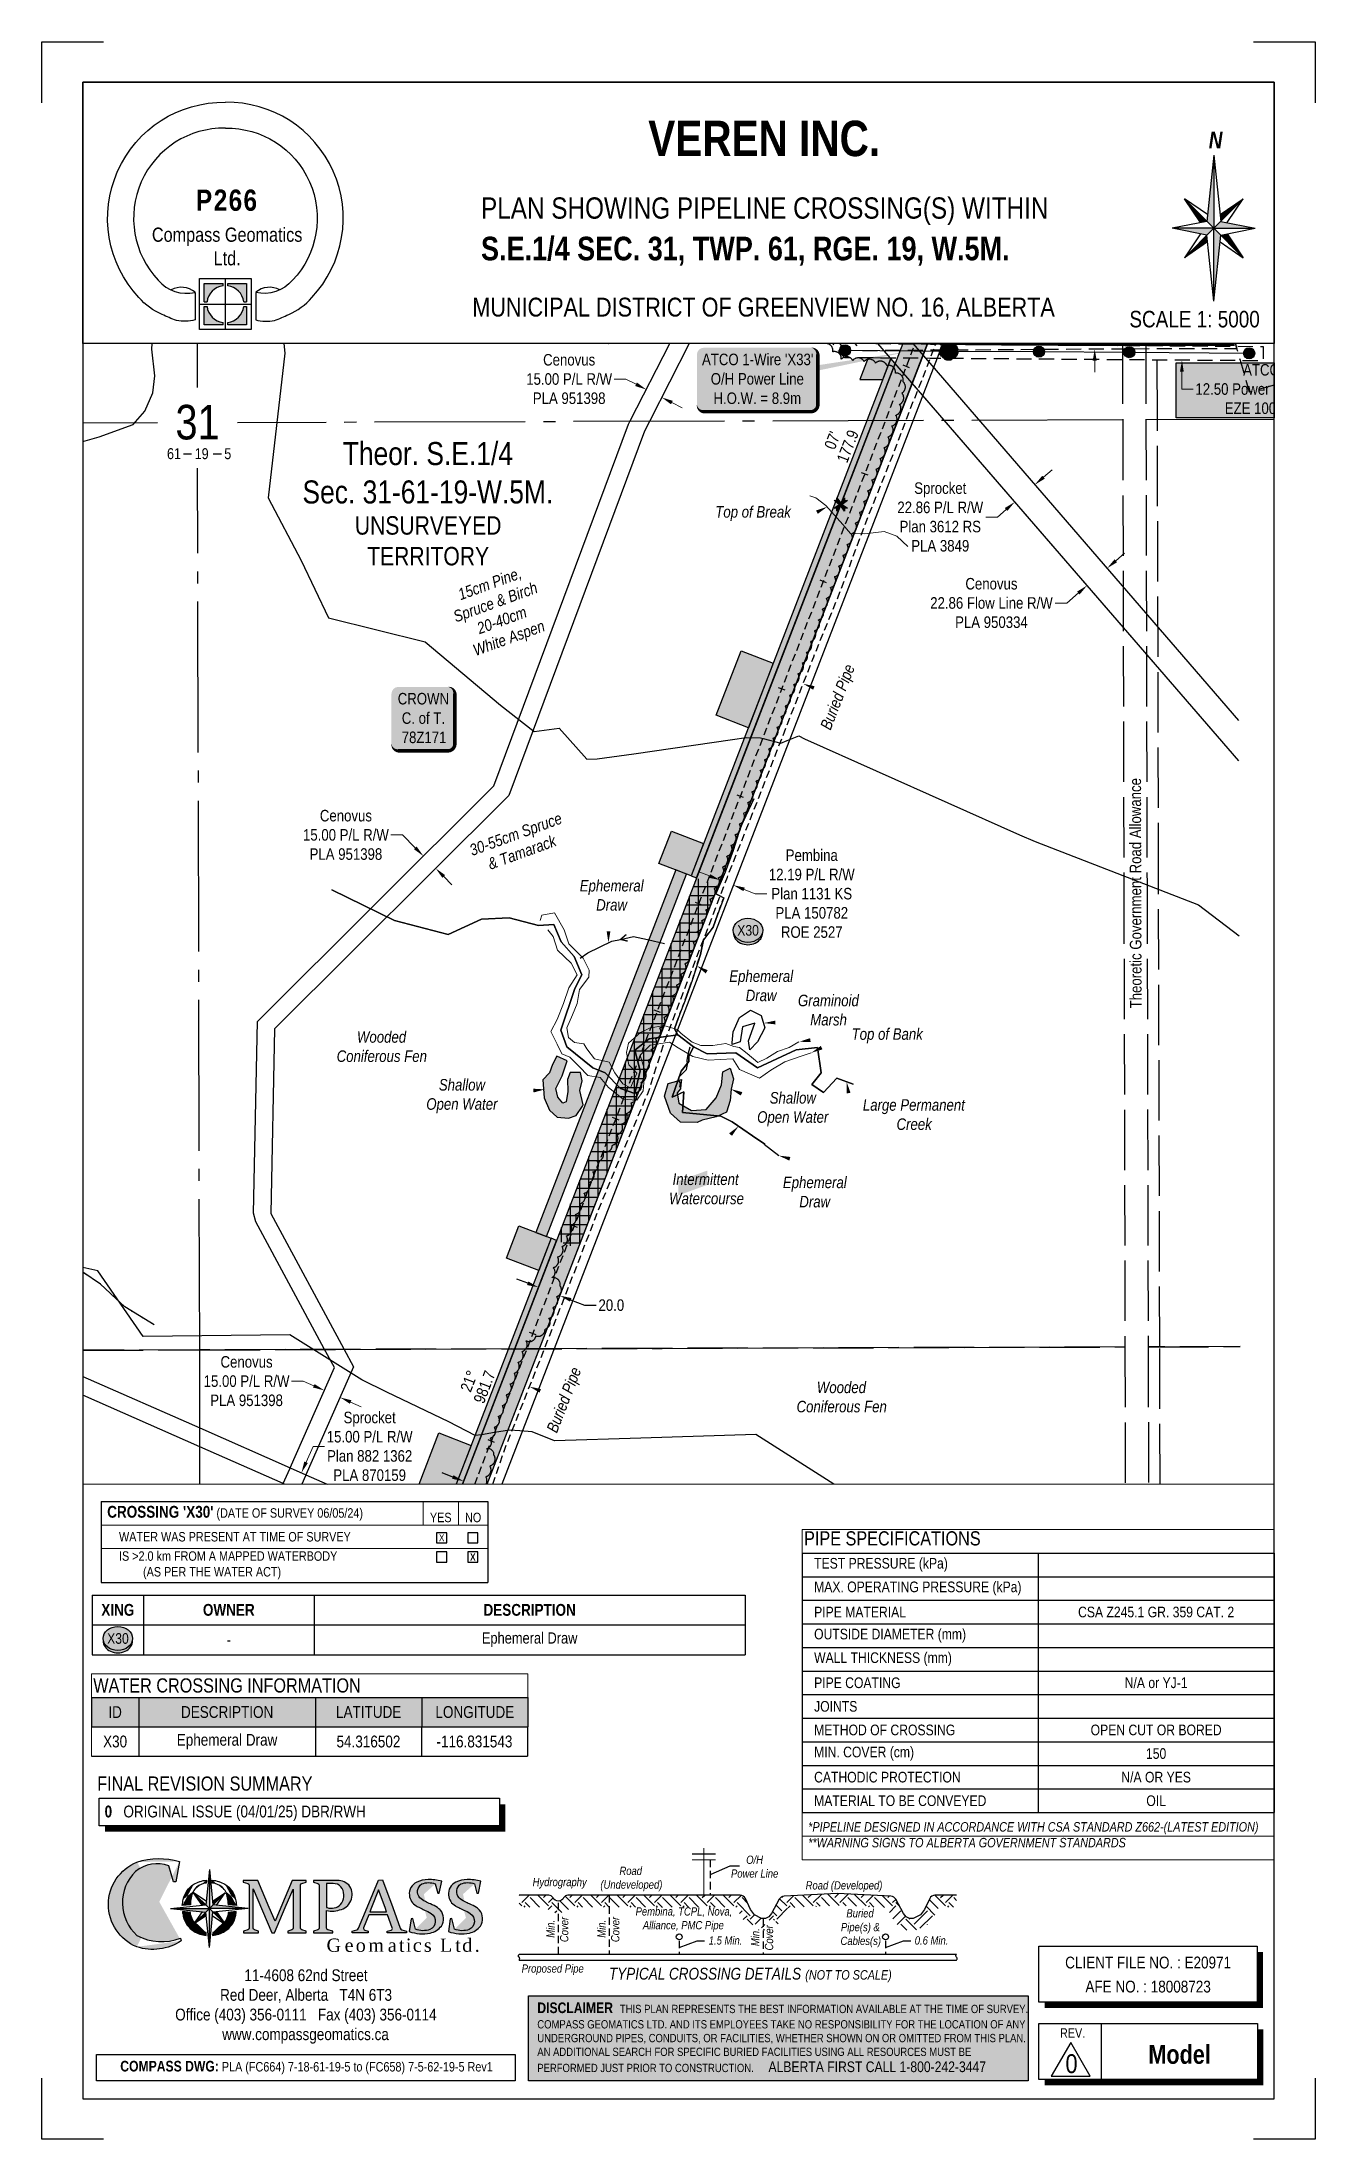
# Paper-space layout 'XING 10' of a CAD drawing. Extents: x -2321 to -1242, y 0 to 1778.
# The model-space entities are those that its viewports show. They can reach past a viewport. Long polylines and large blocks are cut down to what shows.
import ezdxf
from ezdxf.enums import TextEntityAlignment as Align

# ---------------------------------------------------------------- set-up
doc = ezdxf.new("R2010")
doc.units = 0
doc.header["$LTSCALE"] = 5
doc.header["$PDMODE"] = 34
doc.header["$PDSIZE"] = 0.03
for name, pattern in [('0', [1, 1, 0]), ('DASHED4', [1.875, 1.25, -0.625]), ('foc-ACCESSROAD', [3.75, 2.5, -1.25]), ('foc-FLOWLINE', [3.75, 2.5, -1.25]), ('foc-QUARTERLINE', [33, 25, -3, 2, -3]), ('foc-TIELINE', [1.875, 1.25, -0.625]), ('foc-TOPO-ephemeral', [6.25, 3.125, -0.625, 0.625, -0.625, 0.625, -0.625]), ('foc-UNSURVEYED', [12.5, 10, -2.5]), ('foc-WHEELTRACKS', [2, 0.4, -1.6]), ('POWERLINE5', [7.8, 2.4, -0.6, 0.6, -0.6, 0.6, -0.6, 2.4]), ('UG_PIPE', [1.875, 1.25, -0.625])]:
    doc.linetypes.add(name, pattern=pattern)
doc.layers.get('Defpoints').update_dxf_attribs({"color": 9})
for name, color, linetype in [('10', 1, 'Continuous'), ('9', 3, 'Continuous'), ('AS-OWNER', 7, 'Continuous'), ('AS-PIPE-UG', 44, 'UG_PIPE'), ('AS-PIPE-UG-T', 44, 'Continuous'), ('AS-POWER', 104, 'foc-POWER'), ('AS-POWER-EXISTING', 72, 'POWERLINE5'), ('AS-POWER-T', 104, 'Continuous'), ('AS-ROADS', 254, 'Continuous'), ('AS-UNDERLAY-H', 141, 'Continuous'), ('C-SYMBOL', 7, 'Continuous'), ('CG-BORDER', 2, 'Continuous'), ('CG-LOGO', 7, 'Continuous'), ('CG-NORTH', 7, 'Continuous'), ('CG-NOTES', 7, 'Continuous'), ('F-AR', 190, 'foc-ACCESSROAD'), ('F-EZE', 190, 'foc-FLOWLINE'), ('F-RW', 190, 'Continuous'), ('F-WS', 190, 'foc-ACCESSROAD'), ('L-BD1', 253, 'Continuous'), ('L-MON', 1, 'Continuous'), ('L-QSEC', 8, 'foc-QUARTERLINE'), ('L-ROAD-T', 7, 'Continuous'), ('L-SECLBL', 7, 'Continuous'), ('L-UNS-T', 3, 'Continuous'), ('L-USEC', 7, 'foc-UNSURVEYED'), ('P-CROSSINGS', 250, 'Continuous'), ('P-PROPOSED', 10, 'Continuous'), ('P-PROPOSED-H', 21, 'Continuous'), ('P-TEMP-BLUE-BORE-H', 131, 'Continuous'), ('P-TEMP-H', 41, 'Continuous'), ('P-TEMP-NO CUT-H', 104, 'Continuous'), ('P-TEMP_ACCESS ROAD', 46, 'Continuous'), ('P-TEMP_LOG DECK', 46, 'Continuous'), ('P-TEMP_WORKSPACE', 46, 'Continuous'), ('P-TXT', 4, 'Continuous'), ('S-1', 1, 'Continuous'), ('S-2', 2, 'Continuous'), ('T-BUSH', 110, '0'), ('T-BUSH-T', 110, 'Continuous'), ('T-DRAW', 143, 'foc-TOPO-ephemeral'), ('T-TIE', 201, 'foc-TIELINE'), ('T-WATER', 160, 'Continuous'), ('T-WATER-H', 133, 'Continuous'), ('T-WATER-P3', 160, 'foc-WHEELTRACKS'), ('T-WATER-T', 170, 'Continuous'), ('WETLAND', 143, 'Continuous'), ('WETLAND-T', 146, 'Continuous')]:
    doc.layers.add(name, color=color, linetype=linetype)
for name, color, linetype, lineweight in [('F-AR-T', 190, 'Continuous', 9), ('F-EZE-T', 190, 'Continuous', 9), ('F-RW-T', 190, 'Continuous', 9), ('T-ELEVATION', 48, 'Continuous', 18), ('T-TEXT', 48, 'Continuous', 18)]:
    doc.layers.add(name, color=color, linetype=linetype, lineweight=lineweight)
doc.layers.add('P-POWER BUFFER', color=7, linetype='DASHED4', true_color=0x007000)
doc.layers.add('P-POWER BUFFER-H', color=7, linetype='0', true_color=0x8aff8a, transparency=0.7)
doc.styles.add('0', font='ARIALN.TTF')
doc.styles.add('100L', font='ARIALN.TTF', dxfattribs={"height": 11})
doc.styles.add('175L', font='ARIALN.TTF', dxfattribs={"height": 20})
doc.styles.add('80', font='ARIALN.TTF', dxfattribs={"height": 10})
doc.styles.add('80CG', font='ARIALN.TTF', dxfattribs={"height": 10})
doc.styles.add('80L', font='ARIALN.TTF', dxfattribs={"height": 10})
doc.styles.add('80LS', font='ARIALNI.TTF', dxfattribs={"height": 10})
doc.styles.add('BOLD', font='ARIALNB.TTF')
doc.styles.add('Crossing', font='ARIALN.TTF', dxfattribs={"height": 10})
doc.styles.add('foc-LtypeFont', font='ARIALN.TTF', dxfattribs={"height": 7.35})
doc.styles.add('SIMPLEX', font='ARIALN.TTF')
doc.styles.get("Standard").update_dxf_attribs({"font": 'ARIALN.TTF'})
doc.linetypes.add('foc-POWER', pattern='A,6,-1,["P",foc-LtypeFont,S=0.2,R=0,X=-0.625,Y=-0.75],-1.24,4', length=12.24)
doc.linetypes.add('foc-TOPO-flowdirection-NOLINE', pattern='A,0,[">",foc-LtypeFont,S=0.3,R=0,X=0,Y=-0.945],-20,[">",foc-LtypeFont,S=0.3,R=0,X=0,Y=-0.945],0', length=20)
doc.dimstyles.new('Compass 5 000', dxfattribs={"dimscale": 5, "dimtxt": 9, "dimasz": 2, "dimexe": 0.2, "dimexo": 0.0625, "dimgap": 0.5, "dimtad": 0, "dimtih": 1, "dimtoh": 1, "dimzin": 0, "dimdsep": 46, "dimtxsty": '80CG', "dimcen": 0.1, "dimse1": 1, "dimse2": 1, "dimclrd": 256, "dimclrt": 256, "dimaunit": 1, "dimadec": 4, "dimazin": 0, "dimtfac": 0.06, "dimtofl": 0, "dimtmove": 0, "dimatfit": 1, "dimfxl": 0.2, "dimtolj": 1, "dimtzin": 0, "dimlwd": -1, "dimarcsym": 0})

psp = doc.layouts.new('XING 10')

# ---------------------------------------------------------------- texts
at = {"style": '80L'}
for s, width, gutter_width, insert, char_height, attachment_point in [('\\pi269.16;{\\fArial Narrow|b1|i0|c0|p34;\\H3.3333x;\\C14;VEREN INC.}\\P\\pi366.3;\\P\\pi127.37;{\\H2x;PLAN SHOWING PIPELINE CROSSING(S) WITHIN\\P\\pi365.98;\\H0.11111x; \\P\\pi143.37;\\fArial Narrow|b1|i0|c0|p34;\\H9.9999x;S.E.1/4 SEC. 31, TWP. 61, RGE. 19, W.5M.}\\P\\pi366.3;\\P\\pi365.98;{\\H0.22222x; \\P\\pi119.99;\\H8.0001x;MUNICIPAL DISTRICT OF GREENVIEW NO. 16, ALBERTA}', 732.59, 45, (-2076.3, 1711.2), 9, 1), ('SCALE 1: 5000', 109.905, 50, (-1288.6, 1550), 14, 3)]:
    psp.add_mtext_dynamic_manual_height_columns(s, width=width, gutter_width=gutter_width, heights=[0], dxfattribs=dict(at, insert=insert, char_height=char_height, attachment_point=attachment_point))
at = {"layer": 'CG-NOTES', "attachment_point": 1, "style": '80'}
for s, insert, char_height, width in [('\\pi77.332;11-4608 62nd Street\\P\\pi56.725;Red Deer, Alberta   T4N 6T3\\P\\pi18.673;Office (403) 356-0111   Fax (403) 356-0114\\P\\pi58.505;www.compassgeomatics.ca', (-2226.9, 143.9), 10, 257.83), ('\\pi18.381;{\\fArial Narrow|b1|i0|c0|p34;\\H1.125x;\\C14;COMPASS DWG:} PLA (FC664) 7-18-61-19-5 to (FC658) 7-5-62-19-5 Rev1', (-2273.2, 66.3), 8, 350.451)]:
    psp.add_mtext(s, dxfattribs=dict(at, insert=insert, char_height=char_height, width=width))

msp = doc.modelspace()

# ---------------------------------------------------------------- texts
at = {"layer": 'AS-PIPE-UG-T', "char_height": 9.99463, "attachment_point": 1, "rotation": 68.854237, "style": '80L'}
for insert in [(511019.947, 6018817.841), (510782.518, 6018208.048)]:
    msp.add_mtext_dynamic_manual_height_columns('\\pi0.31467;{\\fArial Narrow|b0|i1|c0|p34;Buried Pipe}', width=59.03588, gutter_width=50, heights=[0], dxfattribs=dict(at, insert=insert))
at = {"layer": 'AS-POWER', "insert": (510924.935, 6019181.179), "char_height": 9.99463, "attachment_point": 1, "style": '80L'}
msp.add_mtext_dynamic_manual_height_columns('\\pi6.1325;{\\fArial Narrow|b0|i1|c0|p34;ATCO 1-Wire \\P\\pi0.59659;O/H Power Line}', width=80.67299, gutter_width=50, heights=[0], dxfattribs=at)
at = {"layer": 'L-BD1', "color": 5}
for s, p in [("07'", (511030.976, 6019066.522)), ('177.9', (511044.259, 6019061.384)), ('21%%D', (510715.757, 6018250.404)), ('981.7', (510729.04, 6018245.266))]:
    msp.add_text(s, height=9.9946, rotation=68.854508, dxfattribs=at).set_placement(p, align=Align.MIDDLE_CENTER)
at = {"layer": 'L-ROAD-T', "style": '80L'}
msp.add_text('Theoretic Government Road Allowance', height=9.99468, rotation=90.141363, dxfattribs=at).set_placement((511294.026, 6018673.63), align=Align.MIDDLE_CENTER)
at = {"layer": 'L-UNS-T', "color": 3, "insert": (510680.243, 6018979.287), "char_height": 15.99149, "attachment_point": 5, "style": '80L'}
msp.add_mtext_dynamic_manual_height_columns('UNSURVEYED TERRITORY', width=126.41375, gutter_width=47.5, heights=[0], dxfattribs=at)
at = {"layer": 'T-BUSH-T', "char_height": 9.99471, "attachment_point": 1, "rotation": 20, "style": '80L'}
for s, width, insert in [('\\pi10.897;{\\fArial Narrow|b0|i1|c0|p34;15cm Pine,\\P\\pi0.47609;Spruce & Birch\\P\\pi16.269;20-40cm\\P\\pi6.5063;White Aspen}', 76.21933, (510807.969, 6019203.297)), ('\\pi10.897;{\\fArial Narrow|b0|i1|c0|p34;15cm Pine,\\P\\pi0.47609;Spruce & Birch\\P\\pi16.269;20-40cm\\P\\pi6.5063;White Aspen}', 76.21933, (510694.816, 6018933.434)), ('\\pi0.3861;{\\fArial Narrow|b0|i1|c0|p34;30-55cm Spruce \\P\\pi11.219;& Tamarack}', 83.86605, (510714.685, 6018715.13))]:
    msp.add_mtext_dynamic_manual_height_columns(s, width=width, gutter_width=50.001, heights=[0], dxfattribs=dict(at, insert=insert))
at = {"layer": 'T-TEXT', "char_height": 10, "width": 66.30055, "attachment_point": 2, "style": '80LS'}
for s, insert in [('Top of Break', (510962.169, 6019009.495)), ('Top of Bank', (511078.57, 6018556.468))]:
    msp.add_mtext(s, dxfattribs=dict(at, insert=insert))
at = {"layer": 'T-WATER-T', "char_height": 10, "attachment_point": 1, "style": '80L'}
for s, width, insert in [('\\pi0.3413;{\\fArial Narrow|b0|i1|c0|p34;Ephemeral \\P\\pi14.608;Draw}', 56.01002, (510811.452, 6018685.163)), ('\\pi0.3413;{\\fArial Narrow|b0|i1|c0|p34;Ephemeral \\P\\pi14.608;Draw}', 56.01002, (510941.187, 6018606.653)), ('\\pi11.486;{\\fArial Narrow|b0|i1|c0|p34;Shallow \\P\\pi0.59213;Open Water}', 62.89639, (510678.05, 6018512.433)), ('\\pi11.486;{\\fArial Narrow|b0|i1|c0|p34;Shallow \\P\\pi0.59213;Open Water}', 62.89639, (510965.133, 6018501.13)), ('\\pi0.26492;{\\fArial Narrow|b0|i1|c0|p34;Large Permanent \\P\\pi29.494;Creek}', 89.11101, (511057.175, 6018494.949)), ('\\pi15.954;{\\fArial Narrow|b0|i1|c0|p34;Intermittent \\P\\pi12.946;Watercourse}', 89.11101, (510876.388, 6018430.465)), ('\\pi3.7845;{\\fArial Narrow|b0|i1|c0|p34;Ephemeral \\P\\pi18.051;Draw}', 62.89639, (510984.264, 6018427.742))]:
    msp.add_mtext_dynamic_manual_height_columns(s, width=width, gutter_width=50.027, heights=[0], dxfattribs=dict(at, insert=insert))
at = {"layer": 'WETLAND-T', "char_height": 9.99996, "attachment_point": 1, "style": '80L'}
for s, insert in [('\\pi12.946;{\\fArial Narrow|b0|i1|c0|p34;Graminoid \\P\\pi23.597;Marsh}', (510988.172, 6018585.589)), ('\\pi18.195;{\\fArial Narrow|b0|i1|c0|p34;Wooded \\P\\pi0.58941;Coniferous Fen}', (510600.299, 6018553.932)), ('\\pi18.195;{\\fArial Narrow|b0|i1|c0|p34;Wooded \\P\\pi0.58941;Coniferous Fen}', (510999.326, 6018249.918))]:
    msp.add_mtext_dynamic_manual_height_columns(s, width=78.18395, gutter_width=50, heights=[0], dxfattribs=dict(at, insert=insert))

# ---------------------------------------------------------------- blocks, each defined once
blk = doc.blocks.new('cg-north')
at = {"linetype": 'Continuous'}
for points in [[(-0.3, 62), (-6.2, 6), (-0.3, 0.1)], [(-25.2, 25), (-11.6, 4.9), (-6.2, 6)], [(24.6, 25), (5, 11.8), (5.6, 6)], [(-0.3, 0.1), (-35.5, 0.1), (-6.2, -5.8)], [(5.6, 6), (-0.3, 0.1), (34.9, 0.1)], [(5.6, -5.8), (-0.3, 0.1), (-0.3, -61.7)], [(-5.6, -11.5), (-6.2, -5.8), (-25.2, -24.8)], [(11, -4.7), (5.6, -5.8), (24.6, -24.8)]]:
    blk.add_hatch(color=14, dxfattribs=at).paths.add_polyline_path(points)
at = {"color": 14, "linetype": 'Continuous'}
for p, q in [((-0.3, 62), (-6.2, 6)), ((-0.3, 62), (-0.3, 0.1)), ((-0.3, 62), (5.6, 6)), ((-0.3, 0.1), (-25.2, 25)), ((-11.6, 4.9), (-25.2, 25)), ((-5.6, 11.8), (-25.2, 25)), ((-0.3, 0.1), (24.6, 25)), ((5, 11.8), (24.6, 25)), ((11, 4.9), (24.6, 25)), ((-6.2, 6), (-35.5, 0.1)), ((-0.3, 0.1), (-35.5, 0.1)), ((-6.2, -5.8), (-35.5, 0.1)), ((-0.3, 0.1), (-25.2, -24.8)), ((-0.3, 0.1), (24.6, -24.8)), ((-0.3, -61.7), (-0.3, 0.1)), ((-0.3, 0.1), (34.9, 0.1)), ((5.6, 6), (34.9, 0.1)), ((5.6, -5.8), (34.9, 0.1)), ((-11.6, -4.7), (-25.2, -24.8)), ((-5.6, -11.5), (-25.2, -24.8)), ((-0.3, -61.7), (-6.2, -5.8)), ((-0.3, -61.7), (5.6, -5.8)), ((5, -11.5), (24.6, -24.8)), ((10.9, -4.5), (11, -4.7)), ((11, -4.7), (24.6, -24.8))]:
    blk.add_line(p, q, dxfattribs=at)
at = {"color": 14, "linetype": 'Continuous', "insert": (-10.2, 82), "char_height": 14, "width": 22.782, "attachment_point": 1, "style": '80CG'}
blk.add_mtext('\\pi5.6372;{\\fArial Narrow|b1|i1|c0|p34;N}', dxfattribs=at)
blk = doc.blocks.new('*U263')
at = {"layer": 'Defpoints'}
for p, q in [((0, 1778), (52.2, 1778)), ((0, 1726.5), (0, 1778)), ((1027.2, 1778), (1079.5, 1778)), ((1079.5, 1778), (1079.5, 1726.5)), ((0, 0), (0, 51.5)), ((1079.5, 51.5), (1079.5, 0)), ((52.2, 0), (0, 0)), ((1079.5, 0), (1027.2, 0))]:
    blk.add_line(p, q, dxfattribs=at)
at = {"layer": 'S-1'}
for p, q in [((0, 1778), (0, 1778)), ((1079.5, 1778), (1079.5, 1778)), ((0, 0), (0, 0)), ((1079.5, 0), (1079.5, 0))]:
    blk.add_line(p, q, dxfattribs=at)
at = {"layer": 'S-2'}
blk.add_lwpolyline([(34.7, 34), (1044.7, 34), (1044.7, 1744), (34.7, 1744)], close=True, dxfattribs=at)
at = {"style": '80', "flags": 1}
blk.add_attdef('PAGENUMBER', (52.2, 51.5), '', height=10, rotation=90, dxfattribs=at)
blk = doc.blocks.new('c_logo')
h = blk.add_hatch(color=256)
edge = h.paths.add_edge_path()
edge.add_arc((-141.8, -18.9), 63, 74.1661, 107.5113, ccw=False)
edge.add_line((-124.6, 41.7), (-127.8, 24.4))
edge.add_line((-127.8, 24.4), (-129.9, 24.3))
edge.add_line((-129.9, 24.3), (-133.7, 38))
edge.add_arc((-143.5, 10.5), 29.1, 70.3832, 129.1598)
edge.add_arc((-136.2, 6.6), 36.9, 134.0613, 228.3206)
edge.add_arc((-139.8, 16.8), 43.2, 241.0325, 291.7344)
edge.add_line((-123.8, -23.3), (-123.3, -25.7))
edge.add_arc((-147.3, 10.4), 43.4, 251.5179, 303.5841, ccw=False)
edge.add_arc((-146.1, 5.2), 38.8, 112.1026, 247.4698, ccw=False)
h = blk.add_hatch(color=256)
edge = h.paths.add_edge_path()
edge.add_arc((-89, 1.8), 33.4, 166.6682, 175.6601, ccw=False)
edge.add_arc((-102.3, 5.6), 19.6, 121.6531, 168.6953, ccw=False)
edge.add_arc((-99.6, 0.9), 25, 95.0736, 121.1383, ccw=False)
edge.add_line((-101.8, 25.8), (-102.1, 23.3))
edge.add_arc((-99.9, 6.4), 17.1, 97.444, 127.0912)
edge.add_arc((-98.7, 8.4), 16.4, 134.7148, 171.0442)
edge.add_arc((-73.8, 3.2), 41.8, 169.3159, 177.5034)
edge.add_line((-115.5, 5), (-122.3, 4.3))
at = {"linetype": 'Continuous'}
for points in [[(-99.4, 34.7), (-102.5, 4.9), (-99.4, 1.7)], [(-99.4, 1.7), (-132.4, 1.7), (-102.5, -1.4)], [(-112.7, 15), (-105.6, 4.5), (-102.5, 4.9)], [(-96.3, 4.9), (-99.4, 1.7), (-66.4, 1.7)], [(-96.3, -1.4), (-99.4, 1.7), (-99.4, -31.3)], [(-86.1, 15), (-96.6, 7.9), (-96.3, 4.9)], [(-102.2, -4.5), (-102.5, -1.4), (-112.7, -11.6)], [(-93.2, -1.1), (-96.3, -1.4), (-86.1, -11.6)]]:
    blk.add_hatch(color=14, dxfattribs=at).paths.add_polyline_path(points)
h = blk.add_hatch(color=256)
edge = h.paths.add_edge_path()
edge.add_arc((-99.1, 0.9), 25, 58.8617, 85.0803, ccw=False)
edge.add_arc((-96.4, 5.6), 19.6, 11.3047, 58.3469, ccw=False)
edge.add_arc((-109.7, 1.8), 33.4, 4.3278, 13.3318, ccw=False)
edge.add_line((-76.4, 4.3), (-83.2, 5))
edge.add_arc((-124.9, 3.2), 41.8, 2.487, 10.6841)
edge.add_arc((-100.1, 8.4), 16.4, 8.9558, 45.2852)
edge.add_arc((-98.8, 6.4), 17.1, 52.9088, 82.7833)
edge.add_line((-96.7, 23.3), (-97, 25.8))
h = blk.add_hatch(color=256)
edge = h.paths.add_edge_path()
edge.add_line((-48.6, 2.5), (-58.3, 25.6))
edge.add_line((-58.3, 25.6), (-70.6, 25.6))
edge.add_line((-70.6, 25.6), (-70.6, 24.2))
edge.add_line((-70.6, 24.2), (-66.8, 23))
edge.add_arc((-67.2, 21.6), 1.5, 0, 72.6157, ccw=False)
edge.add_line((-65.7, 21.6), (-65.7, 2.5))
edge.add_line((-65.7, 2.5), (-65.7, -14.9))
edge.add_arc((-67.2, -14.9), 1.5, -73.424, 0, ccw=False)
edge.add_line((-66.8, -16.3), (-70.5, -17.4))
edge.add_line((-70.5, -17.4), (-70.5, -18.9))
edge.add_line((-70.5, -18.9), (-57.6, -18.9))
edge.add_line((-57.6, -18.9), (-57.6, -17.5))
edge.add_line((-57.6, -17.5), (-61.1, -16.4))
edge.add_arc((-60.6, -15), 1.5, 180, 252.4646, ccw=False)
edge.add_line((-62.1, -15), (-62.1, 2.5))
edge.add_line((-62.1, 2.5), (-62.1, 18.4))
edge.add_line((-62.1, 18.4), (-46.4, -18.9))
edge.add_line((-46.4, -18.9), (-44.1, -18.9))
edge.add_line((-44.1, -18.9), (-35, 2.5))
edge.add_line((-35, 2.5), (-28.3, 18.3))
edge.add_line((-28.3, 18.3), (-28.3, 2.5))
edge.add_line((-28.3, 2.5), (-28.3, -15))
edge.add_arc((-29.8, -15), 1.5, -73.424, 0, ccw=False)
edge.add_line((-29.4, -16.4), (-32.7, -17.4))
edge.add_line((-32.7, -17.4), (-32.7, -18.9))
edge.add_line((-32.7, -18.9), (-17.3, -18.9))
edge.add_line((-17.3, -18.9), (-17.3, -17.5))
edge.add_line((-17.3, -17.5), (-21, -16.3))
edge.add_arc((-20.5, -14.9), 1.5, 180, 252.4646, ccw=False)
edge.add_line((-22, -14.9), (-22, 2.5))
edge.add_line((-22, 2.5), (-22, 21.7))
edge.add_arc((-20.5, 21.7), 1.5, 107.3843, 180, ccw=False)
edge.add_line((-21, 23.1), (-17.4, 24.2))
edge.add_line((-17.4, 24.2), (-17.4, 25.6))
edge.add_line((-17.4, 25.6), (-29.1, 25.6))
edge.add_line((-29.1, 25.6), (-38.8, 2.5))
edge.add_line((-38.8, 2.5), (-43.7, -9.1))
edge.add_line((-43.7, -9.1), (-48.6, 2.5))
h = blk.add_hatch(color=256)
h.paths.add_polyline_path([(7.6, 25.6), (-11.1, 25.6), (-11.1, 24.2), (-7.3, 23, -0.326805), (-6.3, 21.6), (-6.3, -14.9, -0.331803), (-7.4, -16.3), (-11.1, -17.4), (-11.1, -18.9), (5.3, -18.9), (5.3, -17.5), (1, -16.2, -0.327162), (0, -14.7), (0, 0, 0.135693), (12.6, 1, 0.518306), (18.8, 21.8, 0.201798)])
h.paths.add_polyline_path([(0, 22.9, -0.05909), (7.3, 22.8, -0.236459), (13.3, 18.7, -0.297964), (11.9, 5.1, -0.269959), (0.5, 2.5, -0.011455), (0, 2.6)], flags=16)
h = blk.add_hatch(color=256)
h.paths.add_polyline_path([(47.4, 26.1), (44.1, 25.8), (34.4, 2.5), (27.1, -15, -0.225541), (25.7, -16.2), (21.8, -17.4), (21.8, -18.9), (34.7, -18.9), (35.3, -18.9), (35.3, -17.5), (32.4, -16.6, -0.43446), (31.4, -14.6), (35.8, -3.6), (51.8, -3.6), (55.7, -14.5, -0.430441), (54.7, -16.5), (51.5, -17.4), (51.5, -18.9), (67.8, -18.9), (67.8, -17.5), (63.9, -16.3, -0.232291), (62.4, -14.9), (56.1, 2.5)])
h.paths.add_polyline_path([(44.1, 17.7), (49.6, 2.5), (50.9, -1.1), (36.8, -1.1), (38.2, 2.5)], flags=16)
h = blk.add_hatch(color=256)
edge = h.paths.add_edge_path()
edge.add_arc((103.3, 50.8), 54.1, 243.1997, 248.1345)
edge.add_arc((69.9, -30.2), 33.5, 55.7647, 66.7239, ccw=False)
edge.add_arc((84.5, -9), 7.7, -65.6478, 57.1428, ccw=False)
edge.add_arc((81.8, 0.7), 17.7, 248.3428, 289.4425, ccw=False)
edge.add_line((75.3, -15.8), (73.1, -6.7))
edge.add_line((73.1, -6.7), (71.7, -6.9))
edge.add_line((71.7, -6.9), (70.1, -17.8))
edge.add_arc((81.2, 14.2), 33.9, 250.8905, 281.4155)
edge.add_arc((84.6, -3.1), 16.2, 281.7683, 321.9948)
edge.add_arc((87.3, -7), 11.8, 328.8789, 398.35)
edge.add_arc((79.7, -17.6), 24.7, 46.7096, 54.4302)
edge.add_arc((79.7, -17.6), 24.7, 54.4302, 70.3091)
edge.add_arc((139.4, 119.6), 125, 243.6166, 245.7228, ccw=False)
edge.add_arc((89.5, 20.6), 14.2, 223.2297, 246.3738, ccw=False)
edge.add_arc((84.7, 16.1), 7.62, 121.2723, 223.353, ccw=False)
edge.add_arc((86.6, 7.5), 16.2, 69.6826, 111.1397, ccw=False)
edge.add_line((92.2, 22.7), (94.3, 14.7))
edge.add_line((94.3, 14.7), (95.6, 14.9))
edge.add_line((95.6, 14.9), (97.6, 24.9))
edge.add_arc((87.2, -14.4), 40.7, 75.2956, 91.6843)
edge.add_arc((86, 5.6), 20.7, 89.7518, 117.221)
edge.add_arc((80.5, 14.4), 10.4, 112.8657, 186.9967)
edge.add_arc((81.9, 14.2), 11.8, 185.0082, 240.0685)
edge.add_arc((103.3, 50.8), 54.1, 239.829, 243.1997)
h = blk.add_hatch(color=256)
edge = h.paths.add_edge_path()
edge.add_arc((136.5, 50.8), 54.1, 243.1997, 248.1345)
edge.add_arc((103.1, -30.2), 33.5, 55.7647, 66.7239, ccw=False)
edge.add_arc((117.7, -9), 7.7, -65.6478, 57.1428, ccw=False)
edge.add_arc((115, 0.7), 17.7, 248.3428, 289.4425, ccw=False)
edge.add_line((108.5, -15.8), (106.3, -6.7))
edge.add_line((106.3, -6.7), (104.8, -6.9))
edge.add_line((104.8, -6.9), (103.3, -17.8))
edge.add_arc((114.4, 14.2), 33.9, 250.8905, 281.4155)
edge.add_arc((117.8, -3.1), 16.2, 281.7683, 321.9948)
edge.add_arc((120.5, -7), 11.8, 328.8789, 398.35)
edge.add_arc((112.8, -17.6), 24.7, 46.7096, 54.4302)
edge.add_arc((112.8, -17.6), 24.7, 54.4302, 70.3091)
edge.add_arc((172.5, 119.6), 125, 243.6166, 245.7228, ccw=False)
edge.add_arc((122.7, 20.6), 14.2, 223.2297, 246.3738, ccw=False)
edge.add_arc((117.9, 16.1), 7.62, 121.2723, 223.353, ccw=False)
edge.add_arc((119.8, 7.5), 16.2, 69.6826, 111.1397, ccw=False)
edge.add_line((125.4, 22.7), (127.5, 14.7))
edge.add_line((127.5, 14.7), (128.8, 14.9))
edge.add_line((128.8, 14.9), (130.8, 24.9))
edge.add_arc((120.4, -14.4), 40.7, 75.2956, 91.6843)
edge.add_arc((119.2, 5.6), 20.7, 89.7518, 117.221)
edge.add_arc((113.7, 14.4), 10.4, 112.8657, 186.9967)
edge.add_arc((115.1, 14.2), 11.8, 185.0082, 240.0685)
edge.add_arc((136.5, 50.8), 54.1, 239.829, 243.1997)
h = blk.add_hatch(color=256)
edge = h.paths.add_edge_path()
edge.add_arc((-89, 3), 33.4, 186.7164, 193.3318)
edge.add_arc((-102.3, -0.8), 19.6, 191.3047, 238.3469)
edge.add_arc((-99.6, 3.9), 25, 238.8617, 264.5936)
edge.add_line((-102, -21), (-102.2, -18.5))
edge.add_arc((-99.9, -1.6), 17.1, 232.9088, 262.0641, ccw=False)
edge.add_arc((-98.7, -3.6), 16.4, 188.9558, 225.2852, ccw=False)
edge.add_arc((-73.8, 1.6), 41.8, 184.3813, 190.6841, ccw=False)
edge.add_line((-115.5, -1.6), (-122.2, -0.9))
h = blk.add_hatch(color=256)
edge = h.paths.add_edge_path()
edge.add_arc((-124.9, 1.6), 41.8, 349.3159, 355.6284, ccw=False)
edge.add_arc((-100.1, -3.6), 16.4, 314.7148, 351.0442, ccw=False)
edge.add_arc((-98.8, -1.6), 17.1, 277.7082, 307.0912, ccw=False)
edge.add_line((-96.5, -18.5), (-96.8, -21))
edge.add_arc((-99.1, 3.9), 25, 275.2524, 301.1383)
edge.add_arc((-96.4, -0.8), 19.6, 301.6531, 348.6953)
edge.add_arc((-109.7, 3), 33.4, 346.6682, 353.2958)
edge.add_line((-76.6, -0.9), (-83.3, -1.6))
at = {"color": 14, "linetype": 'Continuous'}
for p, q in [((-99.4, 34.7), (-102.5, 4.9)), ((-99.4, 34.7), (-99.4, 1.7)), ((-99.4, 34.7), (-96.3, 4.9)), ((-132.4, 1.7), (-102.5, 4.9)), ((-132.4, 1.7), (-102.5, -1.4)), ((-132.4, 1.7), (-99.4, 1.7)), ((-99.4, 1.7), (-112.7, 15)), ((-105.6, 4.5), (-112.7, 15)), ((-102.2, 7.9), (-112.7, 15)), ((-99.4, 1.7), (-112.7, -11.6)), ((-99.4, 1.7), (-86.1, 15)), ((-66.4, 1.7), (-99.4, 1.7)), ((-99.4, 1.7), (-86.1, -11.6)), ((-99.4, -31.3), (-99.4, 1.7)), ((-96.6, 7.9), (-86.1, 15)), ((-66.4, 1.7), (-96.3, 4.9)), ((-66.4, 1.7), (-96.3, -1.4)), ((-93.2, 4.5), (-86.1, 15)), ((-105.6, -1.1), (-112.7, -11.6)), ((-102.2, -4.5), (-112.7, -11.6)), ((-99.4, -31.3), (-102.5, -1.4)), ((-99.4, -31.3), (-96.3, -1.4)), ((-96.6, -4.5), (-86.1, -11.6)), ((-93.2, -1.1), (-86.1, -11.6))]:
    blk.add_line(p, q, dxfattribs=at)
at = {"flags": 128}
for points in [[(-160.8, 41.1, -0.146532), (-124.6, 41.7), (-127.8, 24.4), (-129.9, 24.3), (-133.7, 38, 0.262236), (-161.9, 33.1, 0.436158), (-160.8, -21, 0.22491), (-123.8, -23.3), (-123.3, -25.7, -0.231173), (-161, -30.7, -0.670499)], [(-122.3, 4.3, -0.039254), (-121.5, 9.5, -0.208192), (-112.6, 22.3, -0.114221), (-101.8, 25.8), (-102.1, 23.3, 0.130087), (-110.2, 20, 0.159858), (-114.8, 10.9, 0.03574), (-115.5, 5)], [(-97, 25.8, -0.114902), (-86.2, 22.3, -0.208192), (-77.2, 9.5, -0.039307), (-76.4, 4.3), (-83.2, 5, 0.035782), (-83.9, 10.9, 0.159858), (-88.5, 20, 0.131095), (-96.7, 23.3)], [(-48.6, 2.5), (-58.3, 25.6), (-70.6, 25.6), (-70.6, 24.2), (-66.8, 23, -0.327892), (-65.7, 21.6), (-65.7, 2.5), (-65.7, -14.9, -0.331803), (-66.8, -16.3), (-70.5, -17.4), (-70.5, -18.9), (-57.6, -18.9), (-57.6, -17.5), (-61.1, -16.4, -0.327162), (-62.1, -15), (-62.1, 2.5), (-62.1, 18.4), (-46.4, -18.9), (-44.1, -18.9), (-35, 2.5), (-28.3, 18.3), (-28.3, 2.5), (-28.3, -15, -0.331803), (-29.4, -16.4), (-32.7, -17.4), (-32.7, -18.9), (-17.3, -18.9), (-17.3, -17.5), (-21, -16.3, -0.327162), (-22, -14.9), (-22, 2.5), (-22, 21.7, -0.327892), (-21, 23.1), (-17.4, 24.2), (-17.4, 25.6), (-29.1, 25.6), (-38.8, 2.5), (-43.7, -9.1)], [(78.9, 2.5, 0.021535), (83.1, 0.5, -0.047855), (88.7, -2.5, -0.593701), (87.7, -16, -0.181278), (75.3, -15.8), (73.1, -6.7), (71.7, -6.9), (70.1, -17.8, 0.133984), (87.9, -19, 0.177346), (97.4, -13.1, 0.312763), (96.6, 0.4, 0.0337), (94, 2.5, 0.069396), (88, 5.6, -0.00919), (83.8, 7.6, -0.10133), (79.2, 10.9, -0.477408), (80.8, 22.6, -0.18289), (92.2, 22.7), (94.3, 14.7), (95.6, 14.9), (97.6, 24.9, 0.071631), (86.1, 26.3, 0.120434), (76.5, 24, 0.335231), (70.2, 13.1, 0.244978), (76.1, 4, 0.014709)], [(112.1, 2.5, 0.021535), (116.3, 0.5, -0.047855), (121.9, -2.5, -0.593701), (120.9, -16, -0.181278), (108.5, -15.8), (106.3, -6.7), (104.8, -6.9), (103.3, -17.8, 0.133984), (121.1, -19, 0.177346), (130.6, -13.1, 0.312763), (129.8, 0.4, 0.0337), (127.2, 2.5, 0.069396), (121.2, 5.6, -0.00919), (117, 7.6, -0.10133), (112.4, 10.9, -0.477408), (113.9, 22.6, -0.18289), (125.4, 22.7), (127.5, 14.7), (128.8, 14.9), (130.8, 24.9, 0.071631), (119.2, 26.3, 0.120434), (109.7, 24, 0.335231), (103.4, 13.1, 0.244978), (109.3, 4, 0.014709)], [(-122.2, -0.9, 0.028873), (-121.5, -4.7, 0.208192), (-112.6, -17.5, 0.11275), (-102, -21), (-102.2, -18.5, -0.127905), (-110.2, -15.2, -0.159858), (-114.8, -6.1, -0.027508), (-115.5, -1.6)], [(-83.3, -1.6, -0.02755), (-83.9, -6.1, -0.159858), (-88.5, -15.2, -0.128915), (-96.5, -18.5), (-96.8, -21, 0.113431), (-86.2, -17.5, 0.208192), (-77.2, -4.7, 0.028926), (-76.6, -0.9)]]:
    blk.add_lwpolyline(points, format="xyb", close=True, dxfattribs=at)
for points in [[(-11.1, -18.9), (5.3, -18.9), (5.3, -17.5), (1, -16.2, -0.327162), (0, -14.7), (0, 0, 0.135693), (12.6, 1, 0.518306), (18.8, 21.8, 0.201798), (7.6, 25.6), (-11.1, 25.6), (-11.1, 24.2), (-7.3, 23, -0.326805), (-6.3, 21.6), (-6.3, -14.9, -0.331803), (-7.4, -16.3), (-11.1, -17.4), (-11.1, -18.9), (1.8, -18.9)], [(0.5, 2.5, 0.269959), (11.9, 5.1, 0.297964), (13.3, 18.7, 0.236459), (7.3, 22.8, 0.05909), (0, 22.9), (0, 2.6, 0.011455), (0.5, 2.5, 0.011455)], [(34.7, -18.9), (21.8, -18.9), (21.8, -17.4), (25.7, -16.2, 0.225541), (27.1, -15), (34.4, 2.5), (44.1, 25.8), (47.4, 26.1), (56.1, 2.5), (62.4, -14.9, 0.232291), (63.9, -16.3), (67.8, -17.5), (67.8, -18.9), (51.5, -18.9), (51.5, -17.4), (54.7, -16.5, 0.430441), (55.7, -14.5), (51.8, -3.6), (35.8, -3.6), (31.4, -14.6, 0.43446), (32.4, -16.6), (35.3, -17.5), (35.3, -18.9), (21.8, -18.9)]]:
    blk.add_lwpolyline(points, format="xyb", dxfattribs=at)
blk.add_lwpolyline([(50.9, -1.1), (49.6, 2.5), (44.1, 17.7), (38.2, 2.5), (36.8, -1.1)], close=True, dxfattribs=at)
at = {"insert": (0, -23.7), "char_height": 11.25, "width": 132.416, "attachment_point": 1, "style": '80CG'}
blk.add_mtext('{\\fBook Antiqua|b0|i0|c0|p18;\\T1.25;Geomatics Ltd.}', dxfattribs=at)
blk = doc.blocks.new('STAMP')
at = {"linetype": 'Continuous'}
h = blk.add_hatch(color=256, dxfattribs=at)
h.dxf.hatch_style = 1
h.paths.add_polyline_path([(-3.5, -57.3), (-3.5, -55.2), (-19.4, -55.2), (-19.4, -70.8), (-17, -70.8, -0.341095)])
h.paths.add_polyline_path([(14.1, -70.8), (16.5, -70.8), (16.5, -55.2), (0.5, -55.2), (0.5, -57.3, -0.341095)])
h.paths.add_polyline_path([(0.5, -88.4), (0.5, -90.4), (16.5, -90.4), (16.5, -74.8), (14.1, -74.8, -0.341095)])
h.paths.add_polyline_path([(-17, -74.8), (-19.4, -74.8), (-19.4, -90.4), (-3.5, -90.4), (-3.5, -88.4, -0.341095)])
for p, q in [((-1.5, -94.4), (-1.5, -51.2)), ((-19.4, -70.8), (-17, -70.8)), ((-3.5, -57.3), (-3.5, -55.2)), ((0.5, -57.3), (0.5, -55.2)), ((14.1, -70.8), (16.5, -70.8)), ((-23.4, -72.8), (20.5, -72.8)), ((-19.4, -74.8), (-17, -74.8)), ((-3.5, -90.4), (-3.5, -88.4)), ((0.5, -90.4), (0.5, -88.4)), ((14.1, -74.8), (16.5, -74.8))]:
    blk.add_line(p, q, dxfattribs=at)
at = {"linetype": 'Continuous', "flags": 128}
for points in [[(-1.5, 76.4, 0.665153), (-58.4, -52.5, 0.284669), (-27.2, -62.8), (-27.2, -86.2, -0.121434), (-43, -86.6, -0.034119), (-55.1, -81.5, -0.115846), (-74.8, -67.2, -0.661414), (-1.5, 98.4, 0.661414)], [(-1.5, 76.4, -0.665153), (55.5, -52.5, -0.284669), (24.2, -62.8), (24.2, -86.2, 0.121434), (40.1, -86.6, 0.034119), (52.2, -81.5, 0.115846), (71.9, -67.2, 0.661414), (-1.5, 98.4, -0.661414)]]:
    blk.add_lwpolyline(points, format="xyb", dxfattribs=at)
at = {"linetype": 'Continuous'}
blk.add_lwpolyline([(20.5, -94.4), (-23.4, -94.4), (-23.4, -51.2), (20.5, -51.2)], close=True, dxfattribs=at)
for points in [[(-19.4, -70.8), (-19.4, -55.2), (-3.5, -55.2)], [(0.5, -55.2), (16.5, -55.2), (16.5, -70.8)], [(-3.5, -90.4), (-19.4, -90.4), (-19.4, -74.8)], [(16.5, -74.8), (16.5, -90.4), (0.5, -90.4)]]:
    blk.add_lwpolyline(points, dxfattribs=at)
for centre, radius, start, end in [((-38.8, -76.5), 18, 49.7767, 119.1818), ((-1.5, -72.8), 15.7, 97.3315, 172.6685), ((-1.5, -72.8), 15.7, 7.3315, 82.6685), ((35.9, -76.5), 18, 60.8182, 130.2233), ((-1.5, -72.8), 15.7, 187.3315, 262.6685), ((-1.5, -72.8), 15.7, 277.3315, 352.6685)]:
    blk.add_arc(centre, radius, start, end, dxfattribs=at)
at = {"linetype": 'Continuous', "attachment_point": 5, "style": '80CG'}
for s, width, insert, char_height in [('{\\fArial Narrow|b1|i0|c0|p34;\\T1.1;P266}', 51.54, (0, 15.2), 18), ('Compass Geomatics\\PLtd.', 127.184, (0, -24), 12)]:
    blk.add_mtext_dynamic_manual_height_columns(s, width=width, gutter_width=45, heights=[0], dxfattribs=dict(at, insert=insert, char_height=char_height))
blk = doc.blocks.new('*U264')
at = {"layer": 'CG-NOTES'}
h = blk.add_hatch(dxfattribs=at)
h.set_pattern_fill('EARTH', color=256, scale=2.5, angle=45)
h.set_pattern_definition([(45, (-342.701, 88.198), (2e-15, 22.45064), [15.875, -15.875]), (45, (-346.91, 92.408), (2e-15, 22.45064), [15.875, -15.875]), (45, (-351.12, 96.617), (2e-15, 22.45064), [15.875, -15.875]), (135, (-351.12, 99.424), (-22.45064, 2e-15), [15.875, -15.875]), (135, (-346.91, 103.633), (-22.45064, 2e-15), [15.875, -15.875]), (135, (-342.701, 107.843), (-22.45064, 2e-15), [15.875, -15.875])])
edge = h.paths.add_edge_path()
edge.add_line((15.1, 1.3), (15.1, 3.7))
edge.add_line((15.1, 3.7), (22.6, 3.7))
edge.add_line((22.6, 3.7), (22.6, -1.3))
edge.add_line((22.6, -1.3), (25.5, -1.3))
edge.add_line((25.5, -1.3), (25.5, 7.1))
edge.add_line((25.5, 7.1), (34.7, 7.1))
edge.add_line((34.7, 7.1), (34.7, 1.6))
edge.add_line((34.7, 1.6), (35.1, 1.8))
edge.add_line((35.1, 1.8), (39.6, 7.4))
edge.add_line((39.6, 7.4), (45, 17.7))
edge.add_line((45, 17.7), (87, 19.7))
edge.add_line((87, 19.7), (129, 17.7))
edge.add_line((129, 17.7), (134.5, 7.4))
edge.add_line((134.5, 7.4), (139, 1.8))
edge.add_line((139, 1.8), (146, -1.3))
edge.add_line((146, -1.3), (153.7, -1.3))
edge.add_line((153.7, -1.3), (164.1, 3.9))
edge.add_line((164.1, 3.9), (169.5, 11.1))
edge.add_line((169.5, 11.1), (172.9, 18.3))
edge.add_line((172.9, 18.3), (188, 18.3))
edge.add_line((188, 18.3), (188, 28.3))
edge.add_line((188, 28.3), (169.7, 28.3))
edge.add_arc((169.7, 23.3), 5, 90, 154.7868)
edge.add_line((165.2, 25.5), (160.9, 16.3))
edge.add_line((160.9, 16.3), (157.5, 11.8))
edge.add_line((157.5, 11.8), (151.3, 8.7))
edge.add_line((151.3, 8.7), (148.2, 8.7))
edge.add_line((148.2, 8.7), (145.3, 10))
edge.add_line((145.3, 10), (142.9, 12.9))
edge.add_line((142.9, 12.9), (136.5, 24.9))
edge.add_arc((132.1, 22.6), 5, 27.9925, 87.3009)
edge.add_line((132.3, 27.6), (87, 29.7))
edge.add_line((87, 29.7), (41.7, 27.6))
edge.add_arc((42, 22.6), 5, 92.6991, 152.0075)
edge.add_line((37.6, 24.9), (31.2, 12.9))
edge.add_line((31.2, 12.9), (28.8, 10))
edge.add_line((28.8, 10), (25.9, 8.7))
edge.add_line((25.9, 8.7), (22.7, 8.7))
edge.add_line((22.7, 8.7), (16.6, 11.8))
edge.add_line((16.6, 11.8), (13.2, 16.3))
edge.add_line((13.2, 16.3), (8.9, 25.5))
edge.add_arc((4.4, 23.3), 5, 25.2132, 90)
edge.add_line((4.4, 28.3), (-141.6, 28.3))
edge.add_arc((-141.6, 24.3), 4, 90, 153.6122)
edge.add_arc((-149.7, 28.3), 5, 206.3878, 333.6122, ccw=False)
edge.add_arc((-157.8, 24.3), 4, 26.3878, 90)
edge.add_line((-157.8, 28.3), (-182.8, 28.3))
edge.add_line((-182.8, 28.3), (-182.8, 18.3))
edge.add_line((-182.8, 18.3), (-160.9, 18.3))
edge.add_arc((-149.7, 28.3), 15, 221.8103, 318.1897)
edge.add_line((-138.5, 18.3), (1.2, 18.3))
edge.add_line((1.2, 18.3), (4.6, 11.1))
edge.add_line((4.6, 11.1), (10, 3.9))
edge.add_line((10, 3.9), (15.1, 1.3))
at = {"flags": 128}
for points in [[(-183, -26.7, 0.098196), (-182.5, -25.8, 0.115025), (-182.5, -25, 0.189102), (-183, -24.2, -0.189102), (-183.5, -23.3, -0.115025), (-183.4, -22.5, -0.098196), (-183, -21.7)], [(188, -26.7, 0.098196), (188.4, -25.8, 0.115025), (188.5, -25, 0.189102), (188, -24.2, -0.189102), (187.5, -23.3, -0.115025), (187.5, -22.5, -0.098196), (188, -21.7)]]:
    blk.add_lwpolyline(points, format="xyb", dxfattribs=at)
at = {"layer": 'CG-NOTES', "const_width": 1, "flags": 128}
for points in [[(-36.3, 63.3), (-16.3, 63.3)], [(-36.3, 58.3), (-16.3, 58.3)], [(-26.3, 28.3), (-26.3, 68.3)]]:
    blk.add_lwpolyline(points, dxfattribs=at)
at = {"layer": 'CG-NOTES', "flags": 128}
for points in [[(-20.2, 46.1), (-3.9, 53.2), (4, 53.2)], [(-47.2, -16), (-32.1, -10.3), (-25.7, -10.3)], [(127.8, -16), (143, -10.3), (149.3, -10.3)], [(-183, -21.7), (188, -21.7)], [(-183, -26.7), (188, -26.7)]]:
    blk.add_lwpolyline(points, dxfattribs=at)
blk.add_lwpolyline([(188, 28.3), (169.7, 28.3, 0.290464), (165.2, 25.5), (160.9, 16.3), (157.5, 11.8), (151.3, 8.7), (148.2, 8.7), (145.3, 10), (142.9, 12.9), (136.5, 24.9, 0.264717), (132.3, 27.6), (87, 29.7), (41.7, 27.6, 0.264717), (37.6, 24.9), (31.2, 12.9), (28.8, 10), (25.9, 8.7), (22.7, 8.7), (16.6, 11.8), (13.2, 16.3), (8.9, 25.5, 0.290464), (4.4, 28.3), (-141.6, 28.3, 0.284915), (-145.2, 26.1, -0.620174), (-154.2, 26.1, 0.284915), (-157.8, 28.3), (-182.8, 28.3)], format="xyb", dxfattribs=at)
at = {"layer": 'CG-NOTES'}
for centre in [(-47.2, -7), (127.8, -7)]:
    blk.add_circle(centre, 2.5, dxfattribs=at)
at = {"layer": 'T-TIE'}
for p, q in [((-20.8, 58.3), (-20.8, 28.3)), ((-149.8, 22), (-149.8, -21.7)), ((-106.5, 28.3), (-106.5, -21.7)), ((23.9, 7.9), (23.9, -21.7)), ((-47.2, -10.3), (-47.2, -21.7)), ((127.8, -10.3), (127.8, -21.7))]:
    blk.add_line(p, q, dxfattribs=at)
at = {"layer": 'CG-NOTES', "attachment_point": 1}
for s, width, gutter_width, insert, char_height, style in [('\\pi13.102;{\\fArial Narrow|b0|i1|c0|p34;O/H\\P\\pi0.22838;Power Line}', 39.983, 47.5, (-3.5, 61.9), 7, '80'), ('\\pi0.20212;{\\fArial Narrow|b0|i1|c0|p34;Hydrography}', 46.463, 47.5, (-171.7, 43), 7, '80'), ('\\pi16.516;{\\fArial Narrow|b0|i1|c0|p34;Road\\P\\pi0.37402;(Undeveloped)}', 52.202, 47.5, (-114.4, 52.5), 7, '80'), ('\\pi8.626;{\\fArial Narrow|b0|i1|c0|p34;Road (Developed)}', 81.474, 47.5, (51.4, 40.2), 7, '80'), ('\\pi0.22838;{\\fArial Narrow|b0|i1|c0|p34;Pembina, TCPL, Nova,\\P\\pi6.4167;Alliance, PMC Pipe}', 81.267, 47.5, (-84.4, 18.1), 7, '80'), ('\\pi8.6647;{\\fArial Narrow|b0|i1|c0|p34;Buried \\P\\pi4.0426;Pipe(s) &\\P\\pi3.7155;Cables(s)}', 40.55, 47.5, (85.9, 16.5), 7, '80'), ('\\pi0.62947;{\\fArial Narrow|b0|i1|c0|p34;1.5 Min.}', 27.803, 47.5, (-22.8, -6.5), 7, '80'), ('\\pi0.31911;{\\fArial Narrow|b0|i1|c0|p34;0.6 Min.}', 27.803, 47.5, (152.2, -6.5), 7, '80'), ('\\pi0.22838;{\\fArial Narrow|b0|i1|c0|p34;Proposed Pipe}', 52.475, 47.5, (-181, -30.3), 7, '80'), ('\\pi1.9472;{\\fArial Narrow|b0|i1|c0|p34;\\H0.90909x;TYPICAL CROSSING DETAILS\\H1.1x; \\H0.72727x;(NOT TO SCALE)}', 241.785, 55, (-108.7, -33.2), 11, '100L')]:
    blk.add_mtext_dynamic_manual_height_columns(s, width=width, gutter_width=gutter_width, heights=[0], dxfattribs=dict(at, insert=insert, char_height=char_height, style=style))
at = {"layer": 'CG-NOTES', "char_height": 7, "attachment_point": 1, "rotation": 90, "style": '80'}
for insert in [(-159.9, -11.8), (-116.6, -11.8), (13.8, -18.9)]:
    blk.add_mtext_dynamic_manual_height_columns('\\pi4.0937;{\\fArial Narrow|b0|i1|c0|p34;Min.\\P\\pi0.39789;Cover}', width=22.154, gutter_width=47.5, heights=[0], dxfattribs=dict(at, insert=insert))
blk = doc.blocks.new('xing2')
h = blk.add_hatch(color=50)
h.dxf.hatch_style = 1
edge = h.paths.add_edge_path()
edge.add_ellipse((0, 0), major_axis=(-12.5, 0), ratio=0.816297, start_angle=0, end_angle=360)
h = blk.add_hatch(color=250)
h.dxf.hatch_style = 1
edge = h.paths.add_edge_path()
edge.add_ellipse((0, -2), major_axis=(-12.5, 0), ratio=0.816297, start_angle=0, end_angle=180)
edge.add_line((12.5, -2), (12.5, 0))
edge.add_ellipse((0, 0), major_axis=(-12.5, 0), ratio=0.816297, start_angle=0, end_angle=180, ccw=False)
edge.add_line((-12.5, 0), (-12.5, -2))
at = {"color": 250}
blk.add_ellipse((0, 0), major_axis=(-12.5, 0), ratio=0.816297, dxfattribs=at)
blk.add_ellipse((0, -2), major_axis=(-12.5, 0), ratio=0.816297, start_param=0, end_param=3.141593, dxfattribs=at)
at = {"color": 250, "style": 'Crossing'}
blk.add_attdef('CROSSING', text='', height=9, dxfattribs=at).set_placement((0.1, 0), align=Align.MIDDLE_CENTER)
at = {"color": 250, "style": 'Crossing', "flags": 1}
for tag, p in [('OWNER', (0.1, -12.5)), ('DESCRIPTION', (0.1, -25.8)), ('LOCATION', (0.1, -39.3)), ('DWG_REF', (0.1, -52.8))]:
    blk.add_attdef(tag, text='', height=9, dxfattribs=at).set_placement(p, align=Align.MIDDLE_CENTER)
blk = doc.blocks.new('*T329')
at = {"layer": 'CG-NOTES', "color": 0, "lineweight": -2, "transparency": 16777216}
for q in [(553.8, 0), (0, -25)]:
    blk.add_line((0, 0), q, dxfattribs=at)
at = {"layer": 'CG-NOTES', "color": 0, "linetype": 'ByBlock', "lineweight": -2, "transparency": 16777216}
for p, q in [((43.6, 0), (43.6, -50.5)), ((188.2, 0), (188.2, -50.5)), ((553.8, 0), (553.8, -50.5)), ((0, -25), (553.8, -25)), ((0, -25), (0, -50.5)), ((0, -50.5), (553.8, -50.5))]:
    blk.add_line(p, q, dxfattribs=at)
at = {"layer": 'CG-NOTES', "color": 0, "linetype": 'Continuous', "transparency": 16777216}
blk.add_blockref('xing2', (21.8, -36.7, 0), dxfattribs=at).add_auto_attribs({'CROSSING': 'X30'})
at = {"layer": 'CG-NOTES', "color": 0, "linetype": 'Continuous', "transparency": 16777216, "attachment_point": 5}
for s, insert, char_height, width in [('{\\fArial Narrow|b1|i0|c0|p34;XING}', (21.8, -12.5), 10, 40.591), ('{\\fArial Narrow|b1|i0|c0|p34;OWNER}', (115.9, -12.5), 10, 141.63), ('{\\fArial Narrow|b1|i0|c0|p34;DESCRIPTION}', (371, -12.5), 10, 362.557), ('Ephemeral Draw', (371, -37.7), 9.5, 362.557), ('-', (115.9, -37.7), 9.5, 141.63)]:
    blk.add_mtext(s, dxfattribs=dict(at, insert=insert, char_height=char_height, width=width))
blk = doc.blocks.new('*T330')
at = {"layer": 'CG-NOTES', "color": 0, "lineweight": -2, "transparency": 16777216}
for p, q in [((0, -20), (200, -20)), ((0, -20), (0, -240)), ((200, -20), (200, -240)), ((400, -20), (400, -240)), ((0, -40), (400, -40)), ((0, -60), (400, -60)), ((0, -80), (400, -80)), ((0, -100), (400, -100)), ((0, -120), (400, -120)), ((0, -140), (400, -140)), ((0, -160), (400, -160)), ((0, -180), (400, -180)), ((0, -200), (400, -200)), ((0, -220), (400, -220)), ((0, -240), (400, -240))]:
    blk.add_line(p, q, dxfattribs=at)
at = {"layer": 'CG-NOTES', "color": 0, "linetype": 'ByBlock', "lineweight": -2, "transparency": 16777216}
blk.add_line((200, -20), (400, -20), dxfattribs=at)
at = {"layer": 'Defpoints', "color": 8, "linetype": 'ByBlock', "lineweight": 0, "transparency": 16777216}
for p, q in [((0, 0), (400, 0)), ((0, 0), (0, -20)), ((400, 0), (400, -20)), ((0, -240), (0, -280)), ((400, -240), (400, -280)), ((0, -260), (400, -260)), ((0, -280), (400, -280))]:
    blk.add_line(p, q, dxfattribs=at)
at = {"layer": 'CG-NOTES', "color": 0, "transparency": 16777216}
for s, insert, char_height, width, attachment_point in [('{\\C14;PIPE SPECIFICATIONS}', (1.5, -1.5), 12, 397, 1), ('TEST PRESSURE (kPa)', (10, -30), 9, 180, 4), ('MAX. OPERATING PRESSURE (kPa)', (10, -50), 9, 180, 4), ('PIPE MATERIAL', (10, -70), 9, 180, 4), ('OUTSIDE DIAMETER (mm)', (10, -90), 9, 180, 4), ('WALL THICKNESS (mm)', (10, -110), 9, 180, 4), ('PIPE COATING', (10, -130), 9, 180, 4), ('JOINTS', (10, -150), 9, 180, 4), ('METHOD OF CROSSING', (10, -170), 9, 180, 4), ('MIN. COVER (cm)', (10, -190), 9, 180, 4), ('CATHODIC PROTECTION', (10, -210), 9, 180, 4), ('MATERIAL TO BE CONVEYED', (10, -230), 9, 180, 4), ('{\\fArial Narrow|b0|i1|c0|p34;*PIPELINE DESIGNED IN ACCORDANCE WITH CSA STANDARD Z662-(LATEST EDITION)}', (5, -258.5), 8, 390, 7), ('{\\fArial Narrow|b0|i1|c0|p34;**WARNING SIGNS TO ALBERTA GOVERNMENT STANDARDS}', (5, -261.5), 8, 390, 1)]:
    blk.add_mtext(s, dxfattribs=dict(at, insert=insert, char_height=char_height, width=width, attachment_point=attachment_point))
at = {"layer": 'CG-NOTES', "color": 255, "transparency": 16777216, "char_height": 9, "width": 197, "attachment_point": 5}
for s, insert in [('CSA Z245.1 GR. 359 CAT. 2', (300, -70)), ('N/A or YJ-1', (300, -130)), ('OPEN CUT OR BORED', (300, -170)), ('150', (300, -190)), ('N/A OR YES', (300, -210)), ('OIL', (300, -230))]:
    blk.add_mtext(s, dxfattribs=dict(at, insert=insert))
blk = doc.blocks.new('*T331')
at = {"layer": 'CG-NOTES', "color": 5, "lineweight": -2, "transparency": 16777216}
for p, q in [((0, 0), (327.8, 0)), ((0, 0), (0, -68.6)), ((327.8, 0), (327.8, -68.6)), ((0, -68.6), (327.8, -68.6))]:
    blk.add_line(p, q, dxfattribs=at)
at = {"layer": 'Defpoints', "color": 8, "linetype": 'ByBlock', "lineweight": 0, "transparency": 16777216}
for p, q in [((272.8, 0), (272.8, -20)), ((302.8, 0), (302.8, -20)), ((0, -20), (327.8, -20)), ((0, -40), (327.8, -40))]:
    blk.add_line(p, q, dxfattribs=at)
at = {"layer": 'CG-NOTES', "transparency": 16777216}
for s, insert, char_height, width, attachment_point, style in [("{\\fArial Narrow|b1|i0|c0|p34;CROSSING 'X30'\\fArial Narrow|b0|i0|c0|p34;\\H0.8x; (DATE OF SURVEY 06/05/24)}", (5, -10), 10, 262.849, 4, '0'), ('YES', (287.8, -17.7), 8, 25, 8, '0'), ('NO', (315.3, -17.7), 8, 20, 8, '0'), ('WATER WAS PRESENT AT TIME OF SURVEY', (15, -30), 8, 297.849, 4, '0'), ('{\\fArial Narrow|b0|i0|c0|p34;IS >2.0 km FROM A MAPPED WATERBODY                                                     (AS PER THE WATER ACT)}', (15, -42.3), 8, 297.849, 1, 'BOLD')]:
    blk.add_mtext(s, dxfattribs=dict(at, insert=insert, char_height=char_height, width=width, attachment_point=attachment_point, style=style))
blk = doc.blocks.new('*U300')
for points in [[(0, 0), (8.6, 0), (8.6, 8.6), (0, 8.6)], [(26.4, 0), (35, 0), (35, 8.6), (26.4, 8.6)]]:
    blk.add_lwpolyline(points, close=True)
at = {"insert": (4.3, 4.3), "char_height": 6, "attachment_point": 5, "style": '80'}
blk.add_mtext_dynamic_manual_height_columns('X', width=6, gutter_width=50, heights=[0], dxfattribs=at)
blk = doc.blocks.new('*U541')
for points in [[(0, 0), (8.6, 0), (8.6, 8.6), (0, 8.6)], [(26.4, 0), (35, 0), (35, 8.6), (26.4, 8.6)]]:
    blk.add_lwpolyline(points, close=True)
at = {"color": 240, "insert": (30.7, 4.3), "char_height": 6, "attachment_point": 5, "style": '80'}
blk.add_mtext_dynamic_manual_height_columns('{\\fArial Narrow|b1|i0|c0|p34;X}', width=5.379, gutter_width=50, heights=[0], dxfattribs=at)
blk = doc.blocks.new('FileNumbers')
at = {"layer": 'CG-NOTES', "flags": 128}
blk.add_lwpolyline([(0, -47.4), (0, 0), (185.1, 0), (185.1, -47.4)], close=True, dxfattribs=at)
at = {"layer": 'CG-NOTES', "const_width": 5, "flags": 128}
blk.add_lwpolyline([(187.6, -5), (187.6, -49.9), (5, -49.9)], dxfattribs=at)
at = {"layer": 'CG-NOTES', "char_height": 10, "attachment_point": 5, "style": '80'}
for s, width, insert in [('CLIENT FILE NO. : E20971', 184.776, (92.7, -13.9)), ('AFE NO. : 18008723', 184.866, (92.7, -34.3))]:
    blk.add_mtext_dynamic_manual_height_columns(s, width=width, gutter_width=45, heights=[0], dxfattribs=dict(at, insert=insert))
blk = doc.blocks.new('*U46')
at = {"layer": 'CG-NOTES'}
for p, q in [((-339.4, 0), (0, 0)), ((-339.4, -22.4), (-339.4, 0)), ((0, 0), (0, -22.4)), ((-339.4, -23.2), (-339.4, -22.4)), ((0, -23.2), (-339.4, -23.2)), ((0, -22.4), (0, -23.2))]:
    blk.add_line(p, q, dxfattribs=at)
at = {"layer": 'CG-NOTES', "const_width": 5, "flags": 128}
for points in [[(2.5, -22.5), (2.5, -5)], [(2.5, -22.5), (2.5, -25.7), (-334.4, -25.7)]]:
    blk.add_lwpolyline(points, dxfattribs=at)
at = {"insert": (-341.1, 18.5), "char_height": 12, "attachment_point": 1, "style": '80L'}
blk.add_mtext_dynamic_manual_height_columns('{\\C14;FINAL REVISION SUMMARY}', width=182.551, gutter_width=45, heights=[0], dxfattribs=at)
blk = doc.blocks.new('*U69')
at = {"layer": 'CG-NOTES'}
blk.add_blockref('*U46', (339.4, 23.2), dxfattribs=at)
at = {"layer": 'CG-NOTES', "insert": (4.6, 4), "char_height": 10, "attachment_point": 7, "style": '80'}
blk.add_mtext_dynamic_manual_height_columns('{\\fArial Narrow|b1|i0|c0|p34;\\C14;0}   ORIGINAL ISSUE (04/01/25) DBR/RWH ', width=331.161, gutter_width=45, heights=[0], dxfattribs=at)
blk = doc.blocks.new('blk_rev_page')
blk.add_line((-56.6, 26), (-56.6, -21.3))
at = {"color": 5, "flags": 128}
blk.add_lwpolyline([(-82.4, 10.1), (-98.9, -18.5), (-65.9, -18.5)], close=True, dxfattribs=at)
at = {"layer": 'CG-NOTES', "flags": 128}
blk.add_lwpolyline([(-109.5, -21.3), (-109.5, 26), (75.9, 26), (75.9, -21.3)], close=True, dxfattribs=at)
at = {"layer": 'CG-NOTES', "const_width": 5, "flags": 128}
blk.add_lwpolyline([(78.4, 21), (78.4, -23.8), (-104.5, -23.8)], dxfattribs=at)
at = {"attachment_point": 1}
for s, width, insert, char_height, style in [('\\pi4.196;REV.', 28.288, (-95.7, 22), 8, '80L'), ('\\pi8.1683;{\\C14;0}', 24.893, (-95, 0), 16, '80')]:
    blk.add_mtext_dynamic_manual_height_columns(s, width=width, gutter_width=45, heights=[0], dxfattribs=dict(at, insert=insert, char_height=char_height, style=style))
at = {"layer": 'CG-NOTES', "linetype": 'Continuous', "insert": (9.9, -0.2), "char_height": 16, "attachment_point": 5, "style": '80CG'}
blk.add_mtext('{\\fArial Narrow|b1|i0|c0|p34;\\C14;Model}', dxfattribs=at)
blk = doc.blocks.new('DISCLAIMER2021')
at = {"layer": 'CG-NOTES'}
h = blk.add_hatch(color=254, dxfattribs=at)
h.dxf.hatch_style = 1
h.paths.add_polyline_path([(0, 0), (423.6, 0), (423.6, -72), (0, -72)])
blk.add_lwpolyline([(0, 0), (423.6, 0), (423.6, -72), (0, -72)], close=True, dxfattribs=at)
at = {"layer": 'CG-NOTES', "insert": (7.4, -5.7), "char_height": 7, "attachment_point": 1, "style": '80L'}
blk.add_mtext_dynamic_manual_height_columns('{\\fArial Narrow|b1|i0|c0|p34;\\H1.2857x;\\C7;DISCLAIMER\\fArial Narrow|b0|i0|c0|p34;\\H0.43212x;\\C256;    \\H1.7999x;\\C0;THIS PLAN REPRESENTS THE BEST INFORMATION AVAILABLE AT THE TIME OF SURVEY. COMPASS GEOMATICS LTD. AND ITS EMPLOYEES TAKE NO RESPONSIBILITY FOR THE LOCATION OF ANY UNDERGROUND PIPES, CONDUITS, OR FACILITIES, WHETHER SHOWN ON OR OMITTED FROM THIS PLAN. AN ADDITIONAL SEARCH FOR SPECIFIC BURIED FACILITIES USING ALL RESOURCES MUST BE PERFORMED JUST PRIOR TO CONSTRUCTION.\\fBook Antiqua|b0|i0|c0|p18;^I\\fArial Narrow|b0|i0|c0|p34;\\H1.2857x;\\C240;ALBERTA FIRST CALL 1-800-242-3447}', width=417.848, gutter_width=45, heights=[0], dxfattribs=at)
blk = doc.blocks.new('*T332')
at = {"layer": 'CG-NOTES', "color": 0, "linetype": 'ByBlock', "lineweight": -2, "transparency": 16777216}
for p, q in [((0, -20), (370, -20)), ((0, -20), (0, -45)), ((40, -20), (40, -45)), ((190, -20), (190, -45)), ((280, -20), (280, -45)), ((370, -20), (370, -45)), ((0, -45), (370, -45))]:
    blk.add_line(p, q, dxfattribs=at)
at = {"layer": 'CG-NOTES', "color": 254, "transparency": 16777216}
for points in [[(0, -20), (0, -45), (40, -20), (40, -45)], [(40, -20), (40, -45), (190, -20), (190, -45)], [(190, -20), (190, -45), (280, -20), (280, -45)], [(280, -20), (280, -45), (370, -20), (370, -45)]]:
    blk.add_solid(points, dxfattribs=at)
at = {"layer": 'Defpoints', "color": 8, "linetype": 'ByBlock', "lineweight": 0, "transparency": 16777216}
for p, q in [((0, 0), (370, 0)), ((0, 0), (0, -20)), ((370, 0), (370, -20))]:
    blk.add_line(p, q, dxfattribs=at)
at = {"layer": 'CG-NOTES', "color": 0, "transparency": 16777216, "insert": (1.5, -10), "char_height": 12, "width": 367, "attachment_point": 4, "style": 'BOLD'}
blk.add_mtext('{\\fArial Narrow|b0|i0|c0|p34;\\C14;WATER CROSSING INFORMATION}', dxfattribs=at)
at = {"layer": 'CG-NOTES', "color": 1, "transparency": 16777216, "char_height": 10, "attachment_point": 5, "style": '80'}
for s, insert, width in [('ID', (20, -32.5), 37), ('DESCRIPTION', (115, -32.5), 147), ('LATITUDE', (235, -32.5), 87), ('LONGITUDE', (325, -32.5), 87)]:
    blk.add_mtext(s, dxfattribs=dict(at, insert=insert, width=width))
blk = doc.blocks.new('*T333')
at = {"layer": 'CG-NOTES', "linetype": 'ByBlock', "lineweight": -2, "transparency": 16777216}
for p, q in [((0, 0), (369.7, 0)), ((0, -25), (369.7, -25))]:
    blk.add_line(p, q, dxfattribs=at)
at = {"layer": 'CG-NOTES', "linetype": 'ByBlock', "lineweight": 15, "transparency": 16777216}
blk.add_line((0, 0), (0, -25), dxfattribs=at)
at = {"layer": 'CG-NOTES', "color": 0, "linetype": 'ByBlock', "lineweight": -2, "transparency": 16777216}
for p, q in [((40, 0), (40, -25)), ((189.8, 0), (189.8, -25)), ((279.7, 0), (279.7, -25)), ((369.7, 0), (369.7, -25))]:
    blk.add_line(p, q, dxfattribs=at)
at = {"layer": 'CG-NOTES', "color": 0, "transparency": 16777216, "attachment_point": 5, "style": '80'}
for s, insert, char_height, width in [('X30', (20, -12.5), 9.99, 39.213), ('Ephemeral Draw', (114.9, -12.5), 10, 149.11), ('54.316502', (234.8, -12.5), 10, 89.166), ('-116.831543', (324.7, -12.5), 10, 89.166)]:
    blk.add_mtext(s, dxfattribs=dict(at, insert=insert, char_height=char_height, width=width))
blk = doc.blocks.new('L-SECLBL')
at = {"layer": '9', "color": 7}
for p, q in [((-5.1, -27.8), (-12.3, -27.8)), ((20.7, -27.8), (13.5, -27.8))]:
    blk.add_line(p, q, dxfattribs=at)
at = {"layer": '10', "color": 2, "style": 'SIMPLEX'}
blk.add_attdef('SEC', text='', height=30, dxfattribs=at).set_placement((0, 0), align=Align.MIDDLE)
at = {"layer": '10', "color": 5, "style": '80L'}
blk.add_attdef('TWP', text='', height=9.5, dxfattribs=at).set_placement((-14.4, -27.4), align=Align.MIDDLE_RIGHT)
blk.add_attdef('RGE', text='', height=9.5, dxfattribs=at).set_placement((3.6, -27.4), align=Align.MIDDLE_CENTER)
blk.add_attdef('MER', text='', height=9.5, dxfattribs=at).set_placement((23.2, -27.4), align=Align.MIDDLE_LEFT)
blk = doc.blocks.new('*D112')
at = {"layer": 'Defpoints', "color": 0, "transparency": 16777216}
for p in [(510570.3, 6018170.8), (510601.4, 6018157.1), (510595.3, 6018143.4)]:
    blk.add_point(p, dxfattribs=at)
at = {"layer": 'F-RW-T', "transparency": 16777216}
for p, q in [((510574.4, 6018179.9), (510580.4, 6018193.7)), ((510580.4, 6018193.7), (510590.4, 6018193.7)), ((510560.2, 6018147.9), (510556.2, 6018138.8))]:
    blk.add_line(p, q, dxfattribs=at)
for points in [[(510572.8, 6018180.6), (510575.9, 6018179.3), (510570.3, 6018170.8)], [(510558.7, 6018148.6), (510561.8, 6018147.2), (510564.3, 6018157.1)]]:
    blk.add_solid(points, dxfattribs=at)
at = {"layer": 'F-RW-T', "transparency": 16777216, "insert": (510629.5, 6018193.7), "char_height": 10, "attachment_point": 5, "style": '80CG'}
blk.add_mtext('\\A1;Sprocket\\P15.00 P/L R/W\\PPlan 882 1362\\PPLA 870159', dxfattribs=at)
blk = doc.blocks.new('*D113')
at = {"layer": 'Defpoints', "color": 0, "transparency": 16777216}
for p in [(510361.7, 6018246.4), (510397, 6018230.9), (510403, 6018244.6)]:
    blk.add_point(p, dxfattribs=at)
at = {"layer": 'F-RW-T', "transparency": 16777216}
for p, q in [((510371.8, 6018269.3), (510375.8, 6018278.5)), ((510357.6, 6018237.3), (510351.2, 6018222.8)), ((510351.2, 6018222.8), (510341.2, 6018222.8))]:
    blk.add_line(p, q, dxfattribs=at)
for points in [[(510370.2, 6018270), (510373.3, 6018268.6), (510367.7, 6018260.2)], [(510356.1, 6018238), (510359.2, 6018236.6), (510361.7, 6018246.4)]]:
    blk.add_solid(points, dxfattribs=at)
at = {"layer": 'F-RW-T', "transparency": 16777216, "insert": (510302.2, 6018222.8), "char_height": 10, "attachment_point": 5, "style": '80CG'}
blk.add_mtext('\\A1;Sprocket\\P15.00 P/L R/W\\PPlan 882 1362\\PPLA 870159', dxfattribs=at)
blk = doc.blocks.new('*D114')
at = {"layer": 'Defpoints', "color": 0, "transparency": 16777216}
for p in [(510589.9, 6018241.6), (510590.1, 6018242.3), (510603.6, 6018235.6)]:
    blk.add_point(p, dxfattribs=at)
at = {"layer": 'F-RW-T', "transparency": 16777216}
for p, q in [((510571.8, 6018250.3), (510561.8, 6018250.3)), ((510581, 6018246.3), (510571.8, 6018250.3)), ((510613, 6018232.2), (510622.2, 6018228.1))]:
    blk.add_line(p, q, dxfattribs=at)
for points in [[(510581.7, 6018247.8), (510580.3, 6018244.8), (510590.1, 6018242.3)], [(510613.7, 6018233.7), (510612.3, 6018230.7), (510603.9, 6018236.2)]]:
    blk.add_solid(points, dxfattribs=at)
at = {"layer": 'F-RW-T', "transparency": 16777216, "insert": (510522.7, 6018250.3), "char_height": 10, "attachment_point": 5, "style": '80CG'}
blk.add_mtext('\\A1;Cenovus\\P15.00 P/L R/W\\PPLA 951398', dxfattribs=at)
blk = doc.blocks.new('*D116')
at = {"layer": 'Defpoints', "color": 0, "transparency": 16777216}
for p in [(510665.9, 6018695.7), (510676.5, 6018685), (510686.8, 6018695.2)]:
    blk.add_point(p, dxfattribs=at)
at = {"layer": 'F-RW-T', "transparency": 16777216}
for p, q in [((510657.9, 6018724.2), (510647.9, 6018724.2)), ((510669.1, 6018712.9), (510657.9, 6018724.2)), ((510693.8, 6018688.1), (510700.9, 6018681))]:
    blk.add_line(p, q, dxfattribs=at)
for points in [[(510670.3, 6018714.1), (510668, 6018711.8), (510676.2, 6018705.8)], [(510695, 6018689.3), (510692.6, 6018687), (510686.8, 6018695.2)]]:
    blk.add_solid(points, dxfattribs=at)
at = {"layer": 'F-RW-T', "transparency": 16777216, "insert": (510608.9, 6018724.2), "char_height": 10, "attachment_point": 5, "style": '80CG'}
blk.add_mtext('\\A1;Cenovus\\P15.00 P/L R/W\\PPLA 951398', dxfattribs=at)
blk = doc.blocks.new('*D117')
at = {"layer": 'Defpoints', "color": 0, "transparency": 16777216}
for p in [(510904.9, 6019179.9), (510918.2, 6019173.1), (510869.5, 6019110.6)]:
    blk.add_point(p, dxfattribs=at)
at = {"layer": 'F-RW-T', "transparency": 16777216}
for p, q in [((510851.7, 6019119.7), (510841.7, 6019119.7)), ((510860.6, 6019115.2), (510851.7, 6019119.7)), ((510891.8, 6019099.3), (510900.7, 6019094.7))]:
    blk.add_line(p, q, dxfattribs=at)
for points in [[(510861.4, 6019116.7), (510859.8, 6019113.7), (510869.5, 6019110.6)], [(510892.5, 6019100.8), (510891, 6019097.8), (510882.9, 6019103.8)]]:
    blk.add_solid(points, dxfattribs=at)
at = {"layer": 'F-RW-T', "transparency": 16777216, "insert": (510802.6, 6019119.7), "char_height": 10, "attachment_point": 5, "style": '80CG'}
blk.add_mtext('\\A1;Cenovus\\P15.00 P/L R/W\\PPLA 951398', dxfattribs=at)
blk = doc.blocks.new('*D120')
at = {"layer": 'Defpoints', "color": 0, "transparency": 16777216}
for p in [(510945.1, 6018680.6), (510886.8, 6018563.6), (510898.1, 6018559.2)]:
    blk.add_point(p, dxfattribs=at)
at = {"layer": 'F-RW-T', "transparency": 16777216}
for p, q in [((510924.4, 6018688.6), (510915.1, 6018692.2)), ((510954.4, 6018677), (510964, 6018673.2)), ((510964, 6018673.2), (510974, 6018673.2))]:
    blk.add_line(p, q, dxfattribs=at)
for points in [[(510925, 6018690.1), (510923.8, 6018687), (510933.7, 6018685)], [(510955, 6018678.5), (510953.8, 6018675.4), (510945.1, 6018680.6)]]:
    blk.add_solid(points, dxfattribs=at)
at = {"layer": 'F-RW-T', "transparency": 16777216, "insert": (511013.1, 6018673.2), "char_height": 10, "attachment_point": 5, "style": '80CG'}
blk.add_mtext('\\A1;Pembina\\P12.19 P/L R/W\\PPlan 1131 KS\\PPLA 150782\\PROE 2527', dxfattribs=at)
blk = doc.blocks.new('*D151')
at = {"layer": 'Defpoints', "color": 0, "transparency": 16777216}
for p in [(511332.6, 6019148.5), (511334.4, 6019148.5), (511332.5, 6019136.1)]:
    blk.add_point(p, dxfattribs=at)
at = {"layer": 'F-EZE-T', "transparency": 16777216}
for p, q in [((511334.5, 6019158.5), (511334.5, 6019168.5)), ((511334.2, 6019126), (511334.1, 6019116)), ((511334.1, 6019111), (511334.1, 6019116)), ((511344.1, 6019111), (511334.1, 6019111))]:
    blk.add_line(p, q, dxfattribs=at)
for points in [[(511332.8, 6019158.5), (511336.1, 6019158.5), (511334.4, 6019148.5)], [(511332.6, 6019126.1), (511335.9, 6019126), (511334.3, 6019136)]]:
    blk.add_solid(points, dxfattribs=at)
at = {"layer": 'F-EZE-T', "transparency": 16777216, "insert": (511403.3, 6019111), "char_height": 10, "attachment_point": 5, "style": '80CG'}
blk.add_mtext('\\A1;ATCO\\P12.50 Power Line R/W\\PEZE 100131', dxfattribs=at)
blk = doc.blocks.new('*D154')
at = {"layer": 'Defpoints', "color": 0, "transparency": 16777216}
for p in [(511249.5, 6018978.5), (511232.2, 6018963.6), (511252, 6018940.6)]:
    blk.add_point(p, dxfattribs=at)
at = {"layer": 'F-RW-T', "transparency": 16777216}
for p, q in [((511276.9, 6018962), (511284.5, 6018968.6)), ((511234.4, 6018925.4), (511224.4, 6018925.4)), ((511244.4, 6018934.1), (511234.4, 6018925.4))]:
    blk.add_line(p, q, dxfattribs=at)
for points in [[(511275.8, 6018963.3), (511278, 6018960.8), (511269.3, 6018955.5)], [(511243.3, 6018935.3), (511245.5, 6018932.8), (511252, 6018940.6)]]:
    blk.add_solid(points, dxfattribs=at)
at = {"layer": 'F-RW-T', "transparency": 16777216, "insert": (511169, 6018925.4), "char_height": 10, "attachment_point": 5, "style": '80CG'}
blk.add_mtext('\\A1;Cenovus\\P22.86 Flow Line R/W\\PPLA 950334', dxfattribs=at)
blk = doc.blocks.new('*D164')
at = {"layer": 'Defpoints', "color": 0, "transparency": 16777216}
for p in [(511193.7, 6019043), (511176.4, 6019028.1), (511189.3, 6019013.1)]:
    blk.add_point(p, dxfattribs=at)
at = {"layer": 'F-RW-T', "transparency": 16777216}
for p, q in [((511214.2, 6019034.5), (511221.8, 6019041.1)), ((511174.2, 6019000), (511164.2, 6019000)), ((511181.7, 6019006.6), (511174.2, 6019000))]:
    blk.add_line(p, q, dxfattribs=at)
for points in [[(511213.1, 6019035.8), (511215.3, 6019033.3), (511206.6, 6019028)], [(511180.6, 6019007.8), (511182.8, 6019005.3), (511189.3, 6019013.1)]]:
    blk.add_solid(points, dxfattribs=at)
at = {"layer": 'F-RW-T', "transparency": 16777216, "insert": (511124.6, 6019000), "char_height": 10, "attachment_point": 5, "style": '80CG'}
blk.add_mtext('\\A1;Sprocket\\P22.86 P/L R/W\\PPlan 3612 RS\\PPLA 3849', dxfattribs=at)
blk = doc.blocks.new('*D166')
at = {"layer": 'Defpoints', "color": 0, "transparency": 16777216}
for p in [(511249, 6019160.7), (511258.6, 6019160.7), (511249, 6019145.7)]:
    blk.add_point(p, dxfattribs=at)
at = {"layer": 'F-AR-T', "transparency": 16777216}
for p, q in [((511258.5, 6019197.3), (511248.5, 6019197.3)), ((511258.5, 6019170.7), (511258.5, 6019197.3)), ((511258.6, 6019135.7), (511258.6, 6019125.7))]:
    blk.add_line(p, q, dxfattribs=at)
for points in [[(511260.2, 6019170.7), (511256.9, 6019170.7), (511258.6, 6019160.7)], [(511260.3, 6019135.7), (511256.9, 6019135.7), (511258.6, 6019145.7)]]:
    blk.add_solid(points, dxfattribs=at)
at = {"layer": 'F-AR-T', "transparency": 16777216, "insert": (511214.2, 6019197.3), "char_height": 10, "attachment_point": 5, "style": '80CG'}
blk.add_mtext('\\A1;Sprocket\\P15.00 A/R\\PLOC 061730', dxfattribs=at)
blk = doc.blocks.new('*U171')
h = blk.add_hatch(color=255)
edge = h.paths.add_edge_path()
edge.add_line((-21.5, -28.5), (21.5, -28.5))
edge.add_arc((21.5, -22.5), 6, 270, 360)
edge.add_line((27.5, -22.5), (27.5, 21))
edge.add_arc((21.5, 21), 6, 0, 90)
edge.add_line((21.5, 27), (-21.5, 27))
edge.add_arc((-21.5, 21), 6, 90, 180)
edge.add_line((-27.5, 21), (-27.5, -22.5))
edge.add_arc((-21.5, -22.5), 6, 180, 270)
at = {"color": 14, "flags": 128}
blk.add_lwpolyline([(-21.5, -28.5, 3, 3, 0), (21.5, -28.5, 3, 3, 0.414214), (27.5, -22.5, 3, 3, 0), (27.5, 21, 3, 0, 0.414214), (21.5, 27, 0, 0, 0), (-21.5, 27, 0, 0, 0.414214), (-27.5, 21, 0, 0, 0), (-27.5, -22.5, 0, 3, 0.414214)], format="xyseb", close=True, dxfattribs=at)
at = {"color": 14, "style": '80'}
blk.add_attdef('ENTER_TEXT_001', (-26.8, -4.9), '', height=10, dxfattribs=at)
blk = doc.blocks.new('POWERPOLE')
h = blk.add_hatch(color=255)
edge = h.paths.add_edge_path()
edge.add_arc((0, 0), 0.96, 0, 360)
at = {"linetype": 'Continuous'}
for p, q in [((0.68, -0.68), (-0.68, 0.68)), ((-0.68, -0.68), (0.68, 0.68))]:
    blk.add_line(p, q, dxfattribs=at)
blk.add_circle((0, 0), 0.96, dxfattribs=at)
blk = doc.blocks.new('*D209')
at = {"layer": 'Defpoints', "color": 0, "transparency": 16777216}
for p in [(510709.5, 6018159.7), (510729.6, 6018156.3), (510728.1, 6018152.4)]:
    blk.add_point(p, dxfattribs=at)
at = {"layer": 'P-TXT', "transparency": 16777216}
for p, q in [((510701.6, 6018167.1), (510692.3, 6018170.7)), ((510738.9, 6018152.7), (510757.3, 6018145.6)), ((510757.3, 6018145.6), (510767.3, 6018145.6))]:
    blk.add_line(p, q, dxfattribs=at)
for points in [[(510702.3, 6018168.7), (510701, 6018165.6), (510711, 6018163.5)], [(510739.5, 6018154.3), (510738.3, 6018151.1), (510729.6, 6018156.3)]]:
    blk.add_solid(points, dxfattribs=at)
at = {"layer": 'P-TXT', "transparency": 16777216, "insert": (510780.5, 6018145.6), "char_height": 10, "attachment_point": 5, "style": '80CG'}
blk.add_mtext('\\A1;20.0', dxfattribs=at)
blk = doc.blocks.new('*D210')
at = {"layer": 'Defpoints', "color": 0, "transparency": 16777216}
for p in [(510788.9, 6018365.2), (510807.5, 6018358), (510794.5, 6018324.5)]:
    blk.add_point(p, dxfattribs=at)
at = {"layer": 'P-TXT', "transparency": 16777216}
for p, q in [((510766.6, 6018335.3), (510757.2, 6018338.9)), ((510803.9, 6018320.8), (510816, 6018316.2)), ((510816, 6018316.2), (510826, 6018316.2))]:
    blk.add_line(p, q, dxfattribs=at)
for points in [[(510767.2, 6018336.8), (510766, 6018333.7), (510775.9, 6018331.7)], [(510804.5, 6018322.4), (510803.3, 6018319.3), (510794.5, 6018324.5)]]:
    blk.add_solid(points, dxfattribs=at)
at = {"layer": 'P-TXT', "transparency": 16777216, "insert": (510839.2, 6018316.2), "char_height": 10, "attachment_point": 5, "style": '80CG'}
blk.add_mtext('\\A1;20.0', dxfattribs=at)
blk = doc.blocks.new('TEMP')
h = blk.add_hatch(color=255)
h.dxf.hatch_style = 1
h.paths.add_polyline_path([(0, 0.25), (-0.67, 1.15), (-0.67, 0.67), (-1.15, 0.67), (-0.25, 0), (-1.15, -0.67), (-0.67, -0.67), (-0.67, -1.15), (0, -0.25), (0.67, -1.15), (0.67, -0.67), (1.15, -0.67), (0.25, 0), (1.15, 0.67), (0.67, 0.67), (0.67, 1.15)])
h.paths.add_polyline_path([(0.57, 0.85), (0.57, 0.57), (0.85, 0.57), (0.08, 0), (0.85, -0.57), (0.57, -0.57), (0.57, -0.85), (0, -0.08), (-0.57, -0.85), (-0.57, -0.57), (-0.85, -0.57), (-0.08, 0), (-0.85, 0.57), (-0.57, 0.57), (-0.57, 0.85), (0, 0.08)], flags=16)
h = blk.add_hatch(color=1)
h.dxf.hatch_style = 1
h.paths.add_polyline_path([(0, 0.08), (-0.57, 0.85), (-0.57, 0.57), (-0.85, 0.57), (-0.08, 0), (-0.85, -0.57), (-0.57, -0.57), (-0.57, -0.85), (0, -0.08), (0.57, -0.85), (0.57, -0.57), (0.85, -0.57), (0.08, 0), (0.85, 0.57), (0.57, 0.57), (0.57, 0.85)])
at = {"color": 1}
for p, q in [((-0.08, 0), (0.08, 0)), ((0, 0.08), (0, -0.08))]:
    blk.add_line(p, q, dxfattribs=at)
at = {"color": 255, "flags": 128}
blk.add_lwpolyline([(-0.25, 0), (-1.15, 0.67), (-0.67, 0.67), (-0.67, 1.15), (0, 0.25), (0.67, 1.15), (0.67, 0.67), (1.15, 0.67), (0.25, 0), (1.15, -0.67), (0.67, -0.67), (0.67, -1.15), (0, -0.25), (-0.67, -1.15), (-0.67, -0.67), (-1.15, -0.67)], close=True, dxfattribs=at)
at = {"color": 1, "flags": 128}
blk.add_lwpolyline([(-0.08, 0), (-0.85, 0.57), (-0.57, 0.57), (-0.57, 0.85), (0, 0.08), (0.57, 0.85), (0.57, 0.57), (0.85, 0.57), (0.08, 0), (0.85, -0.57), (0.57, -0.57), (0.57, -0.85), (0, -0.08), (-0.57, -0.85), (-0.57, -0.57), (-0.85, -0.57)], close=True, dxfattribs=at)
blk = doc.blocks.new('*U281')
h = blk.add_hatch(color=255)
edge = h.paths.add_edge_path()
edge.add_line((-46.5, -28.5), (46.5, -28.5))
edge.add_arc((46.5, -22.5), 6, 270, 360)
edge.add_line((52.5, -22.5), (52.5, 21))
edge.add_arc((46.5, 21), 6, 0, 90)
edge.add_line((46.5, 27), (-46.5, 27))
edge.add_arc((-46.5, 21), 6, 90, 180)
edge.add_line((-52.5, 21), (-52.5, -22.5))
edge.add_arc((-46.5, -22.5), 6, 180, 270)
at = {"color": 104, "flags": 128}
blk.add_lwpolyline([(-46.5, -28.5, 3, 3, 0), (46.5, -28.5, 3, 3, 0.414214), (52.5, -22.5, 3, 3, 0), (52.5, 21, 3, 0, 0.414214), (46.5, 27, 0, 0, 0), (-46.5, 27, 0, 0, 0.414214), (-52.5, 21, 0, 0, 0), (-52.5, -22.5, 0, 3, 0.414214)], format="xyseb", close=True, dxfattribs=at)
blk.add_lwpolyline([(134.6, 24.3, 0, 7.5, 0), (0, 0, 0, 0, 0)], format="xyseb", dxfattribs=at)
at = {"color": 104, "style": '80'}
blk.add_attdef('ENTER_TEXT_001', (-26.8, -4.9), '', height=10, dxfattribs=at)

# ---------------------------------------------------------------- dimensions: what is measured, and where the dimension line sits
at = {"layer": 'F-AR-T'}
dim = msp.add_linear_dim(base=(511258.561, 6019160.704), p1=(511249.024, 6019145.68), p2=(511248.991, 6019160.683), angle=90.12624, text='Sprocket\\P15.00 A/R\\PLOC 061730', dimstyle='Compass 5 000', dxfattribs=at)
dim.commit()
dim.dimension.update_dxf_attribs({"geometry": '*D166', "text_midpoint": (511214.19, 6019197.287), "dimtype": 161})
at = {"layer": 'F-EZE-T'}
dim = msp.add_linear_dim(base=(511334.384, 6019148.534), p1=(511332.532, 6019136.054), p2=(511332.623, 6019148.547), angle=89.581948, text='ATCO\\P12.50 Power Line R/W\\PEZE 100131', dimstyle='Compass 5 000', override={"dimtmove": 1}, dxfattribs=at)
dim.commit()
dim.dimension.update_dxf_attribs({"geometry": '*D151', "text_midpoint": (511352.294, 6019110.994), "dimtype": 161})
at = {"layer": 'F-RW-T'}
for base, p1, p2, angle, text, picture, middle in [((511189.307, 6019013.095), (511193.723, 6019042.977), (511176.411, 6019028.064), 220.744138, 'Sprocket\\P22.86 P/L R/W\\PPlan 3612 RS\\PPLA 3849', '*D164', (511124.615, 6019000.041)), ((511251.996, 6018940.601), (511249.534, 6018978.463), (511232.225, 6018963.552), 220.744138, 'Cenovus\\P22.86 Flow Line R/W\\PPLA 950334', '*D154', (511168.951, 6018925.447)), ((510686.773, 6018695.214), (510665.95, 6018695.653), (510676.535, 6018685.021), 314.875194, 'Cenovus\\P15.00 P/L R/W\\PPLA 951398', '*D116', (510608.863, 6018724.164)), ((510945.107, 6018680.565), (510886.785, 6018563.551), (510898.148, 6018559.156), 338.854631, 'Pembina\\P12.19 P/L R/W\\PPlan 1131 KS\\PPLA 150782\\PROE 2527', '*D120', (511013.134, 6018673.239)), ((510361.679, 6018246.449), (510403.02, 6018244.597), (510396.969, 6018230.881), 246.195293, 'Sprocket\\P15.00 P/L R/W\\PPlan 882 1362\\PPLA 870159', '*D113', (510302.152, 6018222.782)), ((510590.13, 6018242.264), (510603.582, 6018235.585), (510589.854, 6018241.637), 156.208025, 'Cenovus\\P15.00 P/L R/W\\PPLA 951398', '*D114', (510522.744, 6018250.332)), ((510570.332, 6018170.785), (510595.299, 6018143.385), (510601.35, 6018157.1), 66.194256, 'Sprocket\\P15.00 P/L R/W\\PPlan 882 1362\\PPLA 870159', '*D112', (510629.524, 6018193.693))]:
    dim = msp.add_linear_dim(base=base, p1=p1, p2=p2, angle=angle, text=text, dimstyle='Compass 5 000', dxfattribs=at)
    dim.commit()
    dim.dimension.update_dxf_attribs({"geometry": picture, "text_midpoint": middle, "dimtype": 161})
at = {"layer": 'P-TXT'}
for base, p1, p2, angle, picture, middle in [((510794.541, 6018324.451), (510788.884, 6018365.236), (510807.527, 6018358.025), 338.854608, '*D210', (510839.171, 6018316.165)), ((510729.62, 6018156.308), (510709.48, 6018159.651), (510728.124, 6018152.44), 338.853926, '*D209', (510780.51, 6018145.599))]:
    dim = msp.add_linear_dim(base=base, p1=p1, p2=p2, angle=angle, text='20.0', dimstyle='Compass 5 000', dxfattribs=at)
    dim.commit()
    dim.dimension.update_dxf_attribs({"geometry": picture, "text_midpoint": middle, "dimtype": 161})

# ---------------------------------------------------------------- hatches: boundary and pattern name
at = {"layer": 'AS-UNDERLAY-H'}
h = msp.add_hatch(color=256, dxfattribs=at)
h.dxf.hatch_style = 1
h.paths.add_polyline_path([(511385.289, 6019133.339), (511429.71, 6019133.339), (511429.71, 6019106.444), (511385.289, 6019106.444)])
h = msp.add_hatch(color=256, dxfattribs=at)
h.dxf.hatch_style = 1
h.paths.add_polyline_path([(510922.448, 6018432.996), (510897.303, 6018423.91), (510897.303, 6018411.49), (510922.448, 6018420.576)])
at = {"layer": 'P-POWER BUFFER-H'}
h = msp.add_hatch(color=256, dxfattribs=at)
h.dxf.hatch_style = 1
edge = h.paths.add_edge_path()
edge.add_arc((511131.919, 6019143.987), 7.996, 0, 360)
at = {"layer": 'P-PROPOSED-H', "transparency": 33554687}
h = msp.add_hatch(color=256, dxfattribs=at)
h.dxf.hatch_style = 1
h.paths.add_polyline_path([(510596.276, 6013849.726), (510625.737, 6013989.765), (510672.59, 6014315.005), (511113.027, 6014258.282), (512276.68, 6014098.933), (512337.551, 6014147.004), (512326.769, 6014228.159), (512292.09, 6014223.551), (512300.251, 6014162.124), (512266.68, 6014135.612), (511804.502, 6014198.902), (511655.585, 6014571.881), (511341.334, 6015359.169), (511183.515, 6015754.685), (511037.088, 6016121.644), (510853.6, 6016581.879), (510834.202, 6016589.932), (510725.972, 6016861.525), (510554.216, 6017292.179), (510562.597, 6017311.679), (510484.411, 6017507.669), (510484.325, 6017521.896), (510659.529, 6017974.877), (511056.895, 6019003.713), (511100.195, 6019116.144), (511120.962, 6019169.623), (511399.195, 6019889.517), (512224.392, 6020197.278), (512203.813, 6020252.432), (512185.056, 6020245.437), (512198.67, 6020209.019), (511383.791, 6019905.106), (511382.169, 6019900.911), (511102.316, 6019176.826), (511038.248, 6019010.914), (510684.735, 6018095.62), (510689.19, 6018093.899), (510645.354, 6017980.279), (510640.857, 6017982.014), (510464.313, 6017525.569), (510464.445, 6017503.772), (510540.952, 6017311.941), (510535.373, 6017298.958), (510569.806, 6017212.596), (510564.432, 6017212.581), (510707.403, 6016854.124), (510818.755, 6016574.702), (510838.152, 6016566.649), (511018.52, 6016114.241), (511164.949, 6015747.277), (511322.769, 6015351.76), (511637.02, 6014564.47), (511788.126, 6014186.01), (511115.66, 6014278.097), (510655.613, 6014337.346), (510606.042, 6013993.244), (510580.83, 6013873.402), (510556.379, 6013878.546), (510552.263, 6013858.985)])
at = {"layer": 'P-TEMP-BLUE-BORE-H'}
h = msp.add_hatch(color=256, dxfattribs=at)
h.dxf.hatch_style = 1
h.paths.add_polyline_path([(510913.103, 6018686.897), (510791.651, 6018372.441), (510810.295, 6018365.241), (510931.744, 6018679.698)])
at = {"layer": 'P-TEMP-H'}
h = msp.add_hatch(color=256, dxfattribs=at)
h.dxf.hatch_style = 1
h.paths.add_polyline_path([(511074.752, 6019119.263), (511081.775, 6019137.445), (511081.37, 6019137.913), (511061.965, 6019138.039), (511054.763, 6019119.393)])
h = msp.add_hatch(color=256, dxfattribs=at)
h.dxf.hatch_style = 1
h.paths.add_polyline_path([(510913.103, 6018686.897), (511085.478, 6019133.163), (511081.775, 6019137.445), (510908.436, 6018688.684)])
h = msp.add_hatch(color=256, dxfattribs=at)
h.dxf.hatch_style = 1
h.paths.add_polyline_path([(510958.075, 6018817.214), (510930.106, 6018828.021), (510951.72, 6018883.958), (510979.689, 6018873.151)])
h = msp.add_hatch(color=256, dxfattribs=at)
h.dxf.hatch_style = 1
h.paths.add_polyline_path([(510908.436, 6018688.684), (510880.471, 6018699.5), (510891.288, 6018727.465), (510919.253, 6018716.649)])
h = msp.add_hatch(color=256, dxfattribs=at)
h.dxf.hatch_style = 1
h.paths.add_polyline_path([(510895.151, 6018693.823), (510773.656, 6018379.392), (510782.979, 6018375.791), (510904.473, 6018690.217)])
h = msp.add_hatch(color=256, dxfattribs=at)
h.dxf.hatch_style = 1
h.paths.add_polyline_path([(510786.984, 6018374.228), (510680.074, 6018097.422), (510684.735, 6018095.62), (510791.651, 6018372.441)])
h = msp.add_hatch(color=256, dxfattribs=at)
h.dxf.hatch_style = 1
h.paths.add_polyline_path([(510776.168, 6018346.263), (510748.203, 6018357.08), (510759.019, 6018385.045), (510786.984, 6018374.228)])
h = msp.add_hatch(color=256, dxfattribs=at)
h.dxf.hatch_style = 1
h.paths.add_polyline_path([(510695.989, 6018138.629), (510668.019, 6018149.432), (510689.63, 6018205.386), (510717.595, 6018194.569)])
at = {"layer": 'P-TEMP-NO CUT-H', "ltscale": 2}
h = msp.add_hatch(dxfattribs=at)
h.set_pattern_fill('ANSI37', color=256, scale=2.497979, angle=45)
h.set_pattern_definition([(90, (200.7756, 3254.78), (-7.931082578, 1e-15), []), (180, (200.7756, 3254.78), (-1e-15, -7.931082578), [])])
h.paths.add_polyline_path([(510913.103, 6018686.897), (510791.651, 6018372.441), (510810.295, 6018365.241), (510931.744, 6018679.698)])
at = {"layer": 'T-WATER-H'}
h = msp.add_hatch(color=256, dxfattribs=at)
h.dxf.hatch_style = 1
h.paths.add_polyline_path([(510792.152, 6018479.339), (510802.102, 6018478.428), (510808.82, 6018480.667), (510814.223, 6018488.823), (510814.671, 6018489.956), (510811.735, 6018502.366), (510813.884, 6018510.89), (510812.364, 6018518.017), (510803.476, 6018517.955), (510801.187, 6018512.076), (510801.324, 6018501.505), (510800.112, 6018492.695), (510796.97, 6018491.5), (510792.779, 6018496.78), (510791.079, 6018504.111), (510796.595, 6018515.221), (510800.788, 6018528.203), (510791.895, 6018532.336), (510788.193, 6018524.995), (510785.554, 6018517.82), (510779.812, 6018511.794), (510780.973, 6018496.083), (510785.598, 6018485.413)])
h = msp.add_hatch(color=256, dxfattribs=at)
h.dxf.hatch_style = 1
h.paths.add_polyline_path([(510900.139, 6018511.985), (510899.634, 6018507.515), (510899.28, 6018503.969), (510896.242, 6018500.41), (510897.728, 6018491.399), (510908.865, 6018485.247), (510921.58, 6018485.995), (510930.241, 6018496.186), (510934.886, 6018507.315), (510936.067, 6018518.662), (510942.254, 6018521.739), (510945.282, 6018512.621), (510943.055, 6018503.674), (510942.272, 6018493.84), (510939.002, 6018483.7), (510931.482, 6018480.209), (510930.029, 6018479.583), (510918.118, 6018476.661), (510913.755, 6018474.679), (510899.084, 6018474.979), (510890.425, 6018482.666), (510885.339, 6018497.632), (510888.438, 6018508.489), (510894.144, 6018510.122)])

# ---------------------------------------------------------------- linework, layer by layer
at = {"layer": 'AS-PIPE-UG', "flags": 128}
msp.add_lwpolyline([(511830.126, 6014149.205), (511770.826, 6014299.075), (511730.342, 6014400.076), (511670.918, 6014548.574), (511648.633, 6014607.43), (511622.126, 6014668.37), (511591.082, 6014740.755), (511562.927, 6014812.667), (511536.405, 6014880.18), (511491.28, 6014989.087), (511438.128, 6015129.201), (511415.402, 6015186.516), (511392.246, 6015246.208), (511346.19, 6015357.383), (511316.594, 6015432.056), (511292.031, 6015492.113), (511273.181, 6015540.309), (511248.948, 6015603.643), (511232.935, 6015645.404), (511208.235, 6015709.031), (511187.255, 6015759.802), (511150.23, 6015853.792), (511114.249, 6015943.18), (511091.22, 6016002.122), (511076.973, 6016040.243), (511051.504, 6016102.76), (511000.417, 6016229.012), (510940.045, 6016381.803), (510910.54, 6016455.362), (510877.416, 6016537.697), (510846.099, 6016617.219), (510597.48, 6017236.025), (510579.494, 6017279.89), (510553.725, 6017344.341), (510533.105, 6017394.824), (510527.403, 6017409.196), (510519.345, 6017429.226), (510491.062, 6017499.845), (510488.861, 6017506.374), (510488.806, 6017511.632), (510490.391, 6017517.633), (510495.785, 6017531.908), (510522.596, 6017598.72), (510546.963, 6017660.607), (510569.072, 6017716.959), (510588.375, 6017768.838), (510603.595, 6017808.998), (510626.605, 6017869.26), (510650.101, 6017930.843), (510658.354, 6017953.11), (510663.008, 6017965.263), (510667.139, 6017975.798), (510672.504, 6017991.34), (510676.256, 6018001.565), (510677.947, 6018005.95), (510693.042, 6018045.648), (510714.143, 6018098.643), (510726.819, 6018132.519), (510746.706, 6018191.425), (510777.233, 6018268.251), (510811.773, 6018356.762), (510827.715, 6018398.031), (510846.115, 6018442.359), (510871.127, 6018500.438), (510885.188, 6018544.379), (510939.853, 6018687.529), (510965.925, 6018753.345), (511014.778, 6018878.805), (511036.387, 6018931.7), (511059.158, 6018992.928), (511083.091, 6019052.857), (511099.97, 6019097.232), (511111.886, 6019126.776), (511140.232, 6019201.319), (511156.065, 6019242.547), (511178.545, 6019301.763), (511211.858, 6019386.478), (511245.867, 6019470.962), (511264.899, 6019523.24), (511285.478, 6019578.82), (511297.93, 6019612.165), (511325.282, 6019682.699), (511350.742, 6019750.589), (511386.502, 6019840.505), (511409.245, 6019898.729), (511431.752, 6019955.132), (511442.583, 6019985.597), (511469.576, 6020054.422), (511511.177, 6020168.593)], dxfattribs=at)
at = {"layer": 'AS-POWER', "flags": 128}
msp.add_lwpolyline([(510913.093, 6019294.199), (510976.486, 6019220.713), (511042.039, 6019144.652), (511131.919, 6019143.987), (511210.234, 6019143.514), (511288.597, 6019143.009), (511392.61, 6019142.109)], dxfattribs=at)
at = {"layer": 'AS-ROADS', "const_width": 4.997, "flags": 128}
msp.add_lwpolyline([(511002.995, 6019214.835), (511040.49, 6019170.769), (511048.44, 6019162.641), (511056.854, 6019156.805), (511064.296, 6019153.531), (511070.48, 6019152.535), (511092.311, 6019152.546), (511132.022, 6019151.747), (511207.601, 6019151.047), (511379.986, 6019150.948)], dxfattribs=at)
at = {"layer": 'F-AR', "flags": 128}
msp.add_lwpolyline([(511381.415, 6019148.191), (511382.055, 6019145.973), (511312.87, 6019145.821), (511282.711, 6019145.754), (511274.902, 6019145.738), (511075.79, 6019144.366), (511056.072, 6019144.248), (511050.579, 6019150.6), (511043.175, 6019159.163), (511034.576, 6019169.106), (510859.155, 6019371.963), (510848.973, 6019485.725), (510846.547, 6019512.833), (510842.098, 6019562.689), (510857.041, 6019564.02), (510864.039, 6019485.772), (510873.67, 6019378.098), (510965.686, 6019271.691), (510975.512, 6019260.327), (511062.892, 6019159.281), (511095.616, 6019159.477), (511121.022, 6019159.629), (511274.868, 6019160.74), (511282.674, 6019160.758), (511312.833, 6019160.824), (511375.624, 6019160.962), (511377.727, 6019160.967), (511381.415, 6019148.191)], close=True, dxfattribs=at)
at = {"layer": 'F-EZE', "flags": 128}
msp.add_lwpolyline([(510782.241, 6019987.557), (510824.396, 6019946.068), (510830.153, 6019930.212), (510831.17, 6019917.907), (510833.665, 6019887.755), (510843.918, 6019763.844), (510854.509, 6019646.002), (510872.743, 6019644.944), (510882.942, 6019644.352), (510882.593, 6019638.365), (510873.284, 6019638.905), (510851.555, 6019640.166), (510850.634, 6019635.661), (510850.148, 6019633.284), (510848.144, 6019623.484), (510846.709, 6019616.471), (510845.128, 6019608.742), (510842.06, 6019593.736), (510840.694, 6019587.061), (510836.339, 6019565.762), (510836.658, 6019562.204), (510840.55, 6019518.772), (510843.513, 6019485.707), (510853.384, 6019375.576), (510952.687, 6019260.486), (510962.516, 6019249.094), (511039.203, 6019160.224), (511047.488, 6019150.622), (511054.388, 6019150.572), (511074.325, 6019150.426), (511104.681, 6019150.205), (511116.128, 6019150.122), (511129.156, 6019150.027), (511282.703, 6019148.91), (511312.863, 6019148.691), (511381.415, 6019148.191), (511404.863, 6019148.021), (511404.773, 6019135.529), (511385.029, 6019135.672), (511312.894, 6019136.197), (511282.734, 6019136.416), (511124.337, 6019137.568), (511115.521, 6019137.632), (511111.344, 6019137.752), (511085.117, 6019137.889), (511041.731, 6019138.17), (510953.055, 6019240.936), (510943.224, 6019252.329), (510843.348, 6019368.083), (510839.327, 6019366.295), (510836.891, 6019371.776), (510841.017, 6019373.61), (510830.973, 6019485.668), (510828.17, 6019516.956), (510826.785, 6019532.405), (510824.509, 6019557.8), (510825.201, 6019561.183), (510825.653, 6019563.395), (510820.83, 6019563.908), (510821.463, 6019569.872), (510826.86, 6019569.296), (510831.853, 6019593.711), (510834.922, 6019608.719), (510837.96, 6019623.573), (510839.979, 6019633.448), (510842.143, 6019644.026), (510841.899, 6019646.734), (510831.471, 6019762.771), (510821.132, 6019887.716), (510818.637, 6019917.867), (510817.84, 6019927.517), (510813.617, 6019939.147), (510764.487, 6019987.501)], dxfattribs=at)
at = {"layer": 'F-RW', "flags": 128}
for points in [[(511383.539, 6018788.485), (511100.195, 6019116.144), (511062.892, 6019159.281), (511054.294, 6019169.224), (510975.512, 6019260.327), (510965.686, 6019271.691), (510873.67, 6019378.098), (510864.039, 6019485.772), (510857.041, 6019564.02), (510855.259, 6019583.945), (510854.381, 6019593.764), (510853.04, 6019608.76), (510852.587, 6019613.814), (510852.142, 6019618.795), (510851.721, 6019623.502), (510850.847, 6019633.273), (510850.634, 6019635.661), (510839.214, 6019763.338), (510828.908, 6019887.74), (510828.759, 6019889.559), (510826.41, 6019917.892), (510825.098, 6019933.736), (510772.221, 6019987.525)], [(511383.539, 6018788.485), (510873.67, 6019378.098), (510864.039, 6019485.772), (510857.041, 6019564.02), (510855.259, 6019583.945), (510854.381, 6019593.764), (510853.04, 6019608.76), (510852.587, 6019613.814), (510852.142, 6019618.795), (510851.721, 6019623.502), (510850.847, 6019633.273), (510850.634, 6019635.661), (510839.214, 6019763.338), (510828.908, 6019887.74), (510828.759, 6019889.559), (510826.41, 6019917.892), (510825.098, 6019933.736), (510772.221, 6019987.525)], [(510804.162, 6019987.626), (510847.186, 6019943.858), (510849.331, 6019917.964), (510851.829, 6019887.812), (510861.981, 6019765.275), (510872.743, 6019644.944), (510873.284, 6019638.905), (510873.82, 6019632.903), (510874.715, 6019622.891), (510874.899, 6019620.835), (510875.345, 6019615.853), (510875.974, 6019608.817), (510876.679, 6019600.931), (510877.315, 6019593.817), (510878.017, 6019585.972), (510879.799, 6019566.047), (510886.972, 6019485.844), (510888.301, 6019470.981), (510895.771, 6019387.47), (511383.452, 6018823.514)], [(510804.162, 6019987.626), (510847.186, 6019943.858), (510849.331, 6019917.964), (510851.829, 6019887.812), (510861.981, 6019765.275), (510872.743, 6019644.944), (510873.284, 6019638.905), (510873.82, 6019632.903), (510874.715, 6019622.891), (510874.899, 6019620.835), (510875.345, 6019615.853), (510875.974, 6019608.817), (510876.679, 6019600.931), (510877.315, 6019593.817), (510878.017, 6019585.972), (510879.799, 6019566.047), (510886.972, 6019485.844), (510888.301, 6019470.981), (510895.771, 6019387.47), (511383.452, 6018823.514), (511383.452, 6018823.514)]]:
    msp.add_lwpolyline(points, dxfattribs=at)
at = {"layer": 'F-RW'}
msp.add_lwpolyline([(510839.652, 6016649.886), (510826.552, 6016649.843), (510592.977, 6017235.497), (510584.965, 6017255.59), (510580.839, 6017265.936), (510529.45, 6017394.798), (510517.117, 6017425.707), (510484.411, 6017507.669), (510484.325, 6017521.896), (510659.529, 6017974.877), (511120.962, 6019169.623), (511398.969, 6019888.931), (511412.046, 6019888.972), (510496.522, 6017519.66), (510496.58, 6017510.044), (510545.519, 6017387.343), (510839.652, 6016649.886)], close=True, dxfattribs=at)
for points in [[(510659.529, 6017974.877), (511398.969, 6019888.931)], [(511134.377, 6019170.382), (510676.908, 6017986.484)], [(510487.936, 6018010.468), (510554.477, 6018161.395), (510560.191, 6018174.357), (510560.524, 6018175.111), (510598.898, 6018262.151), (510590.119, 6018278.401), (510530.618, 6018388.534), (510528.817, 6018395.968), (510532.171, 6018562.457), (510737.28, 6018766.673), (510854.14, 6019080.532), (510855.676, 6019083.536), (510940.71, 6019250.162)], [(510952.686, 6019240.614), (510872.546, 6019083.59), (510867.898, 6019074.484), (510750.194, 6018758.36), (510547.049, 6018556.099), (510543.818, 6018395.665), (510607.141, 6018278.454), (510615.59, 6018262.82), (510574.251, 6018169.056), (510573.919, 6018168.304), (510568.203, 6018155.339)], [(510103.347, 6018376.807), (510290.945, 6018294.042), (510296.996, 6018307.758), (510329.006, 6018293.638), (510322.955, 6018279.922), (510328.29, 6018277.564), (510482.143, 6018209.692), (510560.524, 6018175.111), (510574.251, 6018169.056), (510667.129, 6018127.783), (510666.816, 6018107.048), (510665.58, 6018025.014), (510650.59, 6018025.24), (510651.91, 6018112.813), (510651.993, 6018118.374), (510568.203, 6018155.339), (510554.477, 6018161.395), (510482.18, 6018193.29), (510291.417, 6018277.446), (510073.286, 6018373.685), (510073.25, 6018376.711)]]:
    msp.add_lwpolyline(points, dxfattribs=at)
at = {"layer": 'F-WS', "flags": 128}
msp.add_lwpolyline([(511508.249, 6019141.593), (511392.93, 6019108.303), (511385.029, 6019135.672), (511384.167, 6019138.659), (511382.055, 6019145.973), (511381.415, 6019148.191), (511377.727, 6019160.967), (511377.572, 6019161.505), (511374.799, 6019171.108), (511359.64, 6019223.62), (511474.958, 6019256.912), (511508.249, 6019141.593)], close=True, dxfattribs=at)
at = {"layer": 'L-QSEC'}
for p, q in [((510480.092, 6019112.363), (510478.32, 6019886.021)), ((511282.879, 6019084.279), (510514.856, 6019081.844)), ((512070.946, 6019086.783), (511302.999, 6019084.329)), ((510445.404, 6019081.624), (510380.162, 6019081.417)), ((510482.004, 6018277.435), (510480.252, 6019042.363)), ((510485.671, 6016668.862), (510482.004, 6018277.435))]:
    msp.add_line(p, q, dxfattribs=at)
at = {"layer": 'L-USEC'}
for p, q in [((511281.889, 6019486.419), (511282.879, 6019084.279)), ((511302.009, 6019486.468), (511302.999, 6019084.329)), ((511313.038, 6019084.376), (511312.047, 6019486.516)), ((511282.879, 6019084.279), (511283.871, 6018682.141)), ((511302.999, 6019084.329), (511303.991, 6018682.19)), ((511314.031, 6018682.238), (511313.038, 6019084.376)), ((511283.871, 6018682.141), (511284.862, 6018280.002)), ((511303.991, 6018682.19), (511304.982, 6018280.051)), ((511315.021, 6018280.098), (511314.031, 6018682.238)), ((510080.573, 6018276.158), (510482.004, 6018277.435)), ((510482.004, 6018277.435), (510080.573, 6018276.158)), ((510482.004, 6018277.435), (510883.433, 6018278.718)), ((510883.433, 6018278.718), (510482.004, 6018277.435)), ((510883.433, 6018278.718), (511284.862, 6018280.002)), ((511284.862, 6018280.002), (510883.433, 6018278.718)), ((511284.862, 6018280.002), (511285.854, 6017877.863)), ((511304.982, 6018280.051), (511384.862, 6018280.31)), ((511384.862, 6018280.31), (511304.982, 6018280.051)), ((511304.982, 6018280.051), (511305.974, 6017877.913)), ((511316.013, 6017877.96), (511315.021, 6018280.098))]:
    msp.add_line(p, q, dxfattribs=at)
at = {"layer": 'P-POWER BUFFER', "linetype": 'DASHED4', "lineweight": 30}
msp.add_circle((511131.919, 6019143.987), 7.996, dxfattribs=at)
at = {"layer": 'P-TEMP_ACCESS ROAD'}
msp.add_lwpolyline([(510895.151, 6018693.823), (510773.656, 6018379.392), (510782.979, 6018375.791), (510904.473, 6018690.217)], close=True, dxfattribs=at)
at = {"layer": 'P-TEMP_LOG DECK'}
for points in [[(510958.075, 6018817.214), (510930.106, 6018828.021), (510951.72, 6018883.958), (510979.689, 6018873.151)], [(510695.989, 6018138.629), (510668.019, 6018149.432), (510689.63, 6018205.386), (510717.595, 6018194.569)]]:
    msp.add_lwpolyline(points, close=True, dxfattribs=at)
at = {"layer": 'P-TEMP_WORKSPACE', "flags": 128}
for points in [[(511074.752, 6019119.263), (511081.775, 6019137.445), (511081.37, 6019137.913), (511061.965, 6019138.039), (511054.763, 6019119.393)], [(510913.103, 6018686.897), (511085.478, 6019133.163), (511081.775, 6019137.445), (510908.436, 6018688.684)], [(510908.436, 6018688.684), (510880.471, 6018699.5), (510891.288, 6018727.465), (510919.253, 6018716.649)], [(510786.984, 6018374.228), (510680.074, 6018097.422), (510684.735, 6018095.62), (510791.651, 6018372.441)], [(510776.168, 6018346.263), (510748.203, 6018357.08), (510759.019, 6018385.045), (510786.984, 6018374.228)]]:
    msp.add_lwpolyline(points, close=True, dxfattribs=at)
at = {"layer": 'T-BUSH', "flags": 128}
msp.add_lwpolyline([(510634.388, 6018097.079, 0.52056705), (510641.457, 6018090.013, 0.52056705), (510647.725, 6018082.326, 0.52056705), (510652.828, 6018073.732, 0.52056705), (510657.93, 6018065.138, 0.52056705), (510655.234, 6018055.732, 0.52056705), (510652.01, 6018046.271, 0.52056705), (510646.106, 6018038.319, 0.52056705), (510641.603, 6018030.162, 0.52056705), (510643.537, 6018020.356, 0.52056705), (510645.471, 6018010.55, 0.52056705), (510650.897, 6018002.72, 0.52056705), (510659.416, 6017997.493, 0.52056705), (510665.38, 6017999.639, 0.52056705), (510669.079, 6018008.924, 0.52056705), (510672.779, 6018018.209, 0.52056705), (510676.478, 6018027.494, 0.52056705), (510680.178, 6018036.778, 0.52056705), (510683.877, 6018046.063, 0.52056705), (510687.576, 6018055.348, 0.52056705), (510691.276, 6018064.633, 0.52056705), (510694.9, 6018073.947, 0.52056705), (510698.435, 6018083.295, 0.52056705), (510701.97, 6018092.644, 0.52056705), (510705.505, 6018101.992, 0.52056705), (510709.041, 6018111.341, 0.52056705), (510712.576, 6018120.689, 0.52056705), (510716.111, 6018130.038, 0.52056705), (510719.646, 6018139.387, 0.52056705), (510723.181, 6018148.735, 0.52056705), (510726.716, 6018158.084, 0.52056705), (510730.251, 6018167.432, 0.52056705), (510733.786, 6018176.781, 0.52056705), (510737.321, 6018186.13, 0.52056705), (510730.778, 6018191.542, 0.52056705), (510734.214, 6018200.928, 0.52056705), (510737.65, 6018210.313, 0.52056705), (510741.085, 6018219.699, 0.52056705), (510744.521, 6018229.084, 0.52056705), (510747.957, 6018238.47, 0.52056705), (510751.393, 6018247.855, 0.52056705), (510754.829, 6018257.241, 0.52056705), (510758.265, 6018266.626, 0.52056705), (510761.701, 6018276.012, 0.52056705), (510765.137, 6018285.397, 0.52056705), (510773.788, 6018289.538, 0.52056705), (510781.691, 6018295.395, 0.52056705), (510785.032, 6018304.814, 0.52056705), (510788.373, 6018314.234, 0.52056705), (510791.714, 6018323.654, 0.52056705), (510794.702, 6018332.994, 0.52056705), (510787.662, 6018340.089, 0.52056705), (510788.647, 6018348.755, 0.52056705), (510792.491, 6018357.982, 0.52056705), (510796.334, 6018367.208, 0.52056705), (510800.177, 6018376.434, 0.52056705), (510804.02, 6018385.66, 0.52056705), (510807.863, 6018394.886, 0.52056705), (510811.706, 6018404.113, 0.52056705), (510815.549, 6018413.339, 0.52056705), (510819.392, 6018422.565, 0.52056705), (510823.235, 6018431.791, 0.52056705), (510827.078, 6018441.018, 0.52056705), (510831.927, 6018449.419, 0.52056705), (510840.092, 6018455.1, 0.52056705), (510844.1, 6018464.256, 0.52056705), (510848.108, 6018473.412, 0.52056705), (510852.116, 6018482.568, 0.52056705), (510856.229, 6018491.675, 0.52056705), (510860.549, 6018500.688, 0.52056705), (510864.869, 6018509.701, 0.52056705), (510868.351, 6018519.018, 0.52056705), (510870.829, 6018528.701, 0.52056705), (510873.887, 6018538.197, 0.52056705), (510877.522, 6018547.507, 0.52056705), (510881.156, 6018556.817, 0.52056705), (510884.791, 6018566.128, 0.52056705), (510888.425, 6018575.438, 0.52056705), (510892.06, 6018584.748, 0.52056705), (510895.694, 6018594.059, 0.52056705), (510899.329, 6018603.369, 0.52056705), (510902.964, 6018612.679, 0.52056705), (510906.598, 6018621.99, 0.52056705), (510910.233, 6018631.3, 0.52056705), (510913.867, 6018640.611, 0.52056705), (510917.502, 6018649.921, 0.52056705), (510921.136, 6018659.231, 0.52056705), (510924.771, 6018668.542, 0.52056705), (510928.405, 6018677.852, 0.52056705), (510932.04, 6018687.162, 0.52056705), (510935.674, 6018696.473, 0.52056705), (510939.309, 6018705.783, 0.52056705), (510942.943, 6018715.094, 0.52056705), (510946.578, 6018724.404, 0.52056705), (510950.212, 6018733.714, 0.52056705), (510953.847, 6018743.025, 0.52056705), (510957.481, 6018752.335, 0.52056705), (510961.124, 6018761.642, 0.52056705), (510964.768, 6018770.949, 0.52056705), (510968.412, 6018780.255, 0.52056705), (510972.057, 6018789.562, 0.52056705), (510975.701, 6018798.868, 0.52056705), (510979.341, 6018808.176, 0.52056705), (510982.847, 6018817.536, 0.52056705), (510986.352, 6018826.896, 0.52056705), (510990.041, 6018836.185, 0.52056705), (510993.742, 6018845.469, 0.52056705), (510997.442, 6018854.753, 0.52056705), (511001.143, 6018864.038, 0.52056705), (511004.843, 6018873.322, 0.52056705), (511008.503, 6018882.622, 0.52056705), (511011.957, 6018892.001, 0.52056705), (511015.411, 6018901.38, 0.52056705), (511018.865, 6018910.759, 0.52056705), (511022.319, 6018920.137, 0.52056705), (511025.773, 6018929.516, 0.52056705), (511029.273, 6018938.878, 0.52056705), (511032.885, 6018948.197, 0.52056705), (511036.497, 6018957.516, 0.52056705), (511040.109, 6018966.835, 0.52056705), (511043.721, 6018976.154, 0.52056705), (511047.332, 6018985.473, 0.52056705), (511050.944, 6018994.793, 0.52056705), (511054.516, 6019004.127, 0.52056705), (511058.08, 6019013.465, 0.52056705), (511061.644, 6019022.803, 0.52056705), (511065.208, 6019032.14, 0.52056705), (511068.772, 6019041.478, 0.52056705), (511072.336, 6019050.815, 0.52056705), (511075.831, 6019060.178, 0.52056705), (511079.209, 6019069.585, 0.52056705), (511082.588, 6019078.991, 0.52056705), (511085.966, 6019088.397, 0.52056705), (511089.344, 6019097.804, 0.52056705), (511091.208, 6019107.585, 0.52056705), (511092.294, 6019117.392, 0.52056705), (511085.7, 6019124.893, 0.52056705), (511078.262, 6019131.508, 0.52056705), (511068.497, 6019133.64, 0.52056705), (511058.6, 6019134.932, 0.52056705), (511048.653, 6019135.899, 0.52056705), (511038.705, 6019136.866, 0.52056705), (511031.384, 6019143.378, 0.52056705), (511024.333, 6019150.462, 0.52056705), (511017.283, 6019157.546, 0.52056705), (511011.658, 6019163.199, 0.52056705)], format="xyb", dxfattribs=at)
at = {"layer": 'T-DRAW'}
msp.add_line((510971.918, 6018455.793), (510984.454, 6018445.984), dxfattribs=at)
at = {"layer": 'T-DRAW', "flags": 128}
msp.add_lwpolyline([(510896.864, 6018550.656), (510894.018, 6018556.007), (510898.749, 6018569.074), (510902.852, 6018579.924), (510909.612, 6018598.845), (510916.419, 6018620.379), (510919.232, 6018633.237), (510927.631, 6018644.308), (510931.236, 6018654.857), (510936.737, 6018669.682), (510929.744, 6018672.997), (510937.863, 6018691.925), (510944.924, 6018710.687), (510951.277, 6018731.062), (510962.747, 6018755.444)], dxfattribs=at)
at = {"layer": 'T-DRAW', "linetype": 'foc-TOPO-flowdirection-NOLINE', "flags": 128}
msp.add_lwpolyline([(510962.747, 6018755.444), (510951.277, 6018731.062), (510944.924, 6018710.687), (510937.863, 6018691.925), (510929.744, 6018672.997), (510936.737, 6018669.682), (510931.236, 6018654.857), (510927.631, 6018644.308), (510919.232, 6018633.237), (510916.419, 6018620.379), (510909.612, 6018598.845), (510902.852, 6018579.924), (510898.749, 6018569.074), (510894.018, 6018556.007), (510896.864, 6018550.656)], dxfattribs=at)
at = {"layer": 'T-DRAW', "const_width": 1.2, "flags": 128}
msp.add_lwpolyline([(510853.44, 6018632.059), (510847.239, 6018633.613), (510852.139, 6018637.797)], dxfattribs=at)
at = {"layer": 'T-ELEVATION'}
msp.add_lwpolyline([(511096.343, 6018974.405), (511087.05, 6018983.53), (511075.981, 6018987.366), (511059.154, 6018985.321), (511046.67, 6018985.657), (511040.149, 6018993.569), (511025.452, 6019009.978), (511016.602, 6019016.745), (511011.281, 6019018.483)], dxfattribs=at)
at = {"layer": 'T-ELEVATION', "flags": 128}
for points in [[(511001.988, 6018544.75), (510993.474, 6018539.894), (510983.316, 6018536.399), (510974.128, 6018530.668), (510966.384, 6018526.762), (510957.002, 6018534.672), (510950.476, 6018539.738), (510945.626, 6018540.562), (510938.536, 6018543.144), (510927.402, 6018541.413), (510916.883, 6018541.498), (510909.216, 6018544.298), (510899.748, 6018552.024), (510896.404, 6018555.492), (510884.789, 6018558.772), (510872.385, 6018556.564), (510864.365, 6018552.924), (510854.141, 6018543.602), (510852.489, 6018535.511), (510854.307, 6018524.868), (510861.398, 6018517.449), (510855.758, 6018504.65), (510849.139, 6018508.304), (510842.336, 6018517.799), (510837.336, 6018526.915), (510824.45, 6018529.897), (510818.026, 6018538.733), (510815.253, 6018543.059), (510807.277, 6018544.026), (510801.94, 6018548.434), (510800.702, 6018556.739), (510805.567, 6018568.022), (510809.446, 6018577.936), (510811.615, 6018590.038), (510819.789, 6018600.822), (510820.06, 6018606.904), (510814.893, 6018617.375), (510802.276, 6018629.662), (510798.325, 6018641.86), (510789.789, 6018656.703), (510778.864, 6018654.568), (510777.303, 6018649.958)], [(510784.216, 6018641.864), (510788.839, 6018636.025), (510792.418, 6018624.215), (510804.461, 6018612.879), (510809.485, 6018602.861), (510802.404, 6018591.451), (510797.792, 6018577.962), (510792.121, 6018564.206), (510786.71, 6018553.538), (510792.143, 6018542.651), (510796.258, 6018534.228), (510803.06, 6018531.332), (510811.188, 6018523.187), (510818.936, 6018515.495), (510829.603, 6018513.766), (510836.713, 6018505.089), (510849.566, 6018494.947), (510861.395, 6018494.191), (510866.672, 6018502.265), (510868.292, 6018519.403), (510864.273, 6018533.124), (510872.884, 6018541.829), (510889.666, 6018544.441), (510897.197, 6018539.47), (510909.903, 6018531.896), (510923.2, 6018528.757), (510944.632, 6018530.05), (510950.372, 6018520.813), (510967.763, 6018513.205), (510977.678, 6018520.193), (510989.638, 6018527.24), (511004.655, 6018532.464), (511012.672, 6018535.186)]]:
    msp.add_lwpolyline(points, dxfattribs=at)
at = {"layer": 'T-TIE'}
for p, q in [((511097.992, 6019129.475), (511092.399, 6019131.636)), ((511061.967, 6019036.247), (511056.373, 6019038.409)), ((511025.952, 6018943.016), (511020.358, 6018945.177)), ((510989.943, 6018849.783), (510984.349, 6018851.943)), ((510953.933, 6018756.549), (510948.339, 6018758.71)), ((510917.924, 6018663.316), (510912.33, 6018665.476)), ((510881.914, 6018570.082), (510876.32, 6018572.243)), ((510845.905, 6018476.848), (510840.311, 6018479.009)), ((510809.895, 6018383.615), (510804.301, 6018385.775)), ((510773.886, 6018290.381), (510768.292, 6018292.542)), ((510737.876, 6018197.148), (510732.282, 6018199.308))]:
    msp.add_line(p, q, dxfattribs=at)
at = {"layer": 'T-WATER'}
msp.add_lwpolyline([(510380.236, 6019065.39), (510394.701, 6019069.635), (510424.209, 6019080.417), (510434.498, 6019091.75), (510441.27, 6019107.649), (510443.218, 6019122.546), (510440.635, 6019145.676), (510441.081, 6019160.635)], dxfattribs=at)
at = {"layer": 'T-WATER', "flags": 128}
for points in [[(510596.692, 6018676.669), (510651.109, 6018650.016), (510697.752, 6018637.8), (510726.627, 6018651.127), (510750.622, 6018652.387), (510775.86, 6018645.768), (510789.36, 6018646.56), (510795.783, 6018631.474), (510806.813, 6018618.836), (510813.701, 6018602.787), (510807.574, 6018590.988), (510795.401, 6018554.716), (510800.476, 6018540.486), (510823.076, 6018522.083), (510833.746, 6018517.775), (510847.101, 6018504.129), (510859.556, 6018500.012), (510864.304, 6018519.625), (510859.439, 6018537.605), (510872.026, 6018547.415), (510896.864, 6018550.656), (510910.464, 6018540.214), (510922.233, 6018534.19), (510947.154, 6018535.168), (510965.956, 6018522.112), (510999.496, 6018537.891), (511018.092, 6018539.872), (511021.299, 6018517.813), (511013.203, 6018507.679), (511023.195, 6018500.874), (511034.988, 6018513.197), (511049.049, 6018507.887)], [(510910.653, 6018540.646), (510906.397, 6018532.258), (510906.324, 6018527.499), (510899.785, 6018519.105), (510892.098, 6018496.76), (510902.093, 6018501.203), (510900.983, 6018483.434), (510934.299, 6018480.102), (510944.081, 6018475.233), (510953.249, 6018468.917), (510961.697, 6018463.239), (510972.252, 6018456.006), (510971.918, 6018455.793)]]:
    msp.add_lwpolyline(points, dxfattribs=at)
at = {"layer": 'T-WATER', "linetype": 'foc-TOPO-flowdirection-NOLINE', "flags": 128}
for points in [[(511049.049, 6018507.887), (511034.988, 6018513.197), (511023.195, 6018500.874), (511013.203, 6018507.679), (511021.299, 6018517.813), (511018.092, 6018539.872), (510999.496, 6018537.891), (510965.956, 6018522.112), (510947.154, 6018535.168), (510922.233, 6018534.19), (510910.464, 6018540.214), (510896.864, 6018550.656), (510872.026, 6018547.415), (510859.439, 6018537.605), (510864.304, 6018519.625), (510859.556, 6018500.012), (510847.101, 6018504.129), (510833.746, 6018517.775), (510823.076, 6018522.083), (510800.476, 6018540.486), (510795.401, 6018554.716), (510807.574, 6018590.988), (510813.701, 6018602.787), (510806.813, 6018618.836), (510795.783, 6018631.474), (510789.36, 6018646.56), (510775.86, 6018645.768), (510750.622, 6018652.387), (510726.627, 6018651.127), (510697.752, 6018637.8), (510651.109, 6018650.016), (510596.692, 6018676.669)], [(510971.918, 6018455.793), (510972.252, 6018456.006), (510961.697, 6018463.239), (510953.249, 6018468.917), (510944.081, 6018475.233), (510934.299, 6018480.102), (510900.983, 6018483.434), (510902.093, 6018501.203), (510892.098, 6018496.76), (510899.785, 6018519.105), (510906.324, 6018527.499), (510906.397, 6018532.258), (510910.653, 6018540.646)], [(510898.645, 6018505.263), (510899.186, 6018508.754), (510897.651, 6018511.215), (510897.92, 6018514.282), (510904.36, 6018520.567), (510905.176, 6018525.018), (510904.931, 6018528.417), (510905.96, 6018534.025), (510907.576, 6018540.264)]]:
    msp.add_lwpolyline(points, dxfattribs=at)
at = {"layer": 'T-WATER', "flags": 128}
msp.add_lwpolyline([(510792.152, 6018479.339), (510802.102, 6018478.428), (510808.82, 6018480.667), (510814.223, 6018488.823), (510814.671, 6018489.956), (510811.735, 6018502.366), (510813.884, 6018510.89), (510812.364, 6018518.017), (510803.476, 6018517.955), (510801.187, 6018512.076), (510801.324, 6018501.505), (510800.112, 6018492.695), (510796.97, 6018491.5), (510792.779, 6018496.78), (510791.079, 6018504.111), (510796.595, 6018515.221), (510800.788, 6018528.203), (510791.895, 6018532.336), (510788.193, 6018524.995), (510785.554, 6018517.82), (510779.812, 6018511.794), (510780.973, 6018496.083), (510785.598, 6018485.413)], close=True, dxfattribs=at)
at = {"layer": 'T-WATER'}
msp.add_lwpolyline([(510900.139, 6018511.985), (510899.634, 6018507.515), (510899.28, 6018503.969), (510896.242, 6018500.41), (510897.728, 6018491.399), (510908.865, 6018485.247), (510921.58, 6018485.995), (510930.241, 6018496.186), (510934.886, 6018507.315), (510936.067, 6018518.662), (510942.254, 6018521.739), (510945.282, 6018512.621), (510943.055, 6018503.674), (510942.272, 6018493.84), (510939.002, 6018483.7), (510931.482, 6018480.209), (510930.029, 6018479.583), (510918.118, 6018476.661), (510913.755, 6018474.679), (510899.084, 6018474.979), (510890.425, 6018482.666), (510885.339, 6018497.632), (510888.438, 6018508.489), (510894.144, 6018510.122), (510900.139, 6018511.985)], close=True, dxfattribs=at)
at = {"layer": 'T-WATER-P3', "flags": 128}
msp.add_lwpolyline([(510442.449, 6018299.092), (510417.031, 6018314.655), (510396.041, 6018334.52), (510371.036, 6018351.314), (510338.056, 6018377.553)], dxfattribs=at)
at = {"layer": 'T-WATER-P3', "linetype": 'foc-TOPO-flowdirection-NOLINE', "flags": 128}
msp.add_lwpolyline([(510442.449, 6018299.092), (510417.031, 6018314.655), (510396.041, 6018334.52), (510371.036, 6018351.314), (510338.056, 6018377.553)], dxfattribs=at)
at = {"layer": 'WETLAND', "flags": 128}
msp.add_lwpolyline([(510812.019, 6018617.343), (510818.711, 6018621.878), (510839.537, 6018632.053), (510847.069, 6018633.576), (510858.373, 6018636.052), (510870.58, 6018633.56), (510885.43, 6018630.036)], dxfattribs=at)
at = {"layer": 'WETLAND'}
msp.add_lwpolyline([(510944.051, 6018543.75), (510944.997, 6018553.325), (510950.342, 6018565.699), (510959.98, 6018572.304), (510969.303, 6018567.646), (510972.473, 6018556.947), (510965.938, 6018544.736), (510959.379, 6018537.805), (510958.28, 6018545.461), (510963.723, 6018560.948), (510952.985, 6018557.788), (510951.003, 6018544.589), (510943.956, 6018542.358), (510944.051, 6018543.75)], close=True, dxfattribs=at)
msp.add_lwpolyline([(511385.977, 6017799.64), (511353.871, 6017797.917), (511236.437, 6017870.79), (511130.56, 6018026.296), (511038.594, 6018156.882), (510964.475, 6018203.888), (510864.731, 6018200.803), (510789.981, 6018198.491), (510770.38, 6018206.368), (510759.937, 6018207.09), (510750.724, 6018207.727), (510737.921, 6018205.614), (510726.509, 6018203.73), (510721.061, 6018203.031), (510698.062, 6018214.929), (510644.329, 6018240.849), (510622.648, 6018251.308), (510560.342, 6018290.384), (510432.833, 6018288.987), (510393.619, 6018345.942), (510338.917, 6018358.192), (510321.629, 6018377.5)], dxfattribs=at)

# ---------------------------------------------------------------- block references
at = {"layer": 'AS-OWNER', "color": 3}
ref = msp.add_blockref('*U171', (510675.926, 6018825.644), dxfattribs=dict(at, xscale=0.9994679999999895, yscale=0.9994679999999895, zscale=0.9994679999999895))
ref.add_attrib('ENTER_TEXT_001', 'CROWN', (510653.878, 6018837.411), dxfattribs={"layer": '0', "color": 14, "height": 9.9947, "style": '80'})
ref.add_attrib('ENTER_TEXT_002', 'C. of T.', (510657.372, 6018820.576), dxfattribs={"layer": '0', "color": 14, "height": 9.9947, "style": '80'})
ref.add_attrib('ENTER_TEXT_003', '78Z171', (510657.307, 6018803.877), dxfattribs={"layer": '0', "color": 14, "height": 9.9947, "style": '80'})
at = {"layer": 'AS-POWER-EXISTING', "xscale": 4.999999999999938, "yscale": 4.999999999999938, "zscale": 4.999999999999938}
for p in [(511042.039, 6019144.652), (511131.919, 6019143.987), (511210.234, 6019143.514), (511288.597, 6019143.009), (511392.61, 6019142.109)]:
    msp.add_blockref('POWERPOLE', p, dxfattribs=at)
at = {"layer": 'AS-POWER-T', "color": 5}
ref = msp.add_blockref('*U281', (510965.91, 6019119.922), dxfattribs=dict(at, xscale=0.9994630399999951, yscale=0.9994630399999951, zscale=0.9994630399999951))
ref.add_attrib('ENTER_TEXT_001', "ATCO 1-Wire 'X33'", (510917.873, 6019131.757), dxfattribs={"layer": '0', "color": 104, "height": 9.99463, "style": '80'})
ref.add_attrib('ENTER_TEXT_002', 'O/H Power Line', (510925.461, 6019114.922), dxfattribs={"layer": '0', "color": 104, "height": 9.99463, "style": '80'})
ref.add_attrib('ENTER_TEXT_003', 'H.O.W. = 8.9m', (510927.816, 6019098.087), dxfattribs={"layer": '0', "color": 104, "height": 9.99463, "style": '80'})
at = {"layer": 'L-MON', "color": 5, "xscale": 4.999999999999982, "yscale": 4.999999999999982, "zscale": 4.999999999999982}
msp.add_blockref('TEMP', (511038.248, 6019010.914), dxfattribs=at)
at = {"layer": 'L-SECLBL', "xscale": 0.9994679999999895, "yscale": 0.9994679999999895, "zscale": 0.9994679999999895}
msp.add_blockref('L-SECLBL', (510480.144, 6019082.363), dxfattribs=at).add_auto_attribs({'SEC': '31', 'TWP': '61', 'RGE': '19', 'MER': '5'})
msp.add_blockref('L-SECLBL', (510480.144, 6019082.363), dxfattribs=at).add_auto_attribs({'SEC': '31', 'TWP': '61', 'RGE': '19', 'MER': '5'})

msp.set_redraw_order([(e.dxf.handle, doc.entitydb.next_handle()) for e in msp.query("TEXT MTEXT ATTDEF DIMENSION ARC_DIMENSION")])  # texts and dimensions are drawn at this point

# ---------------------------------------------------------------- leaders
at = {"layer": 'AS-PIPE-UG-T', "path_type": 1}
for points in [[(511005.643, 6018855.345), (511028.607, 6018846.38)], [(510768.214, 6018245.553), (510791.178, 6018236.588)]]:
    msp.add_leader(points, dimstyle='Compass 5 000', override={"dimgap": 0.5, "dimtad": 0}, dxfattribs=at)
at = {"layer": 'T-TEXT', "path_type": 1}
for points in [[(511026.48, 6019008.831), (511006.891, 6018998.802), (510994.119, 6019002.492)], [(511001.988, 6018544.75), (511044.64, 6018551.025)], [(511012.672, 6018535.186), (511044.64, 6018551.025)]]:
    msp.add_leader(points, dimstyle='Compass 5 000', override={"dimgap": 0.5, "dimtad": 0}, dxfattribs=at)
at = {"layer": 'T-WATER-T', "path_type": 1}
for points in [[(510836.671, 6018630.653), (510836.918, 6018655.368)], [(510913.326, 6018610.593), (510939.887, 6018594.811)], [(510781.491, 6018503.394), (510739.995, 6018499.298)], [(510943.055, 6018503.674), (510969.089, 6018491.982)], [(511043.297, 6018510.059), (511046.984, 6018490.093), (511055.042, 6018489.501)], [(510949.539, 6018471.473), (510923.429, 6018444.037), (510923.639, 6018431.19)], [(510984.454, 6018445.984), (511012.952, 6018437.861), (511014.639, 6018430.44)]]:
    msp.add_leader(points, dimstyle='Compass 5 000', override={"dimgap": 0.5, "dimtad": 0}, dxfattribs=at)
at = {"layer": 'WETLAND-T', "path_type": 1}
msp.add_leader([(510971.578, 6018560.956), (511007.835, 6018562.887)], dimstyle='Compass 5 000', override={"dimgap": 0.5, "dimtad": 0}, dxfattribs=at)

# ---------------------------------------------------------------- next in the draw order: texts
at = {"layer": 'C-SYMBOL', "color": 3, "insert": (510679.999, 6019065.075), "char_height": 19.98936, "width": 215.86954, "attachment_point": 2, "style": '175L', "bg_fill": 3, "box_fill_scale": 1.15, "bg_fill_color": 256, "bg_fill_true_color": 256, "bg_fill_transparency": 0}
msp.add_mtext('Theor. S.E.1/4 \\PSec. 31-61-19-W.5M.', dxfattribs=at)

# ---------------------------------------------------------------- next in the draw order: linework, layer by layer
at = {"layer": 'P-PROPOSED', "flags": 128}
for points in [[(510659.529, 6017974.877), (511056.895, 6019003.713), (511100.195, 6019116.144), (511120.962, 6019169.623)], [(511102.316, 6019176.826), (511038.248, 6019010.914), (510684.735, 6018095.62)]]:
    msp.add_lwpolyline(points, dxfattribs=at)
at = {"layer": 'T-TIE', "flags": 128}
msp.add_lwpolyline([(510554.321, 6013868.766), (510588.553, 6013861.564), (510615.889, 6013991.501), (510664.101, 6014326.175), (511114.343, 6014268.189), (511803.771, 6014173.78), (511791.016, 6014205.726), (511646.302, 6014568.176), (511332.051, 6015355.465), (511027.803, 6016117.945), (510845.876, 6016574.264), (510826.478, 6016582.317), (510543.399, 6017292.321), (510551.769, 6017311.798), (510474.428, 6017505.72), (510474.319, 6017523.732), (510646.576, 6017969.094), (510697.659, 6018101.341), (511047.571, 6019007.313), (511391.491, 6019897.31), (512211.534, 6020203.149), (512194.449, 6020248.938)], dxfattribs=at)
at = {"layer": 'WETLAND'}
msp.add_lwpolyline([(510549.685, 6019206.997), (510555.825, 6019142.207), (510541.348, 6019016.595), (510570.1, 6018962.182), (510593.763, 6018912.672), (510677.722, 6018891.742), (510742.902, 6018836.771), (510772.264, 6018813.836), (510794.038, 6018816.729), (510818.013, 6018789.931), (510826.824, 6018790.085), (510858.661, 6018794.668), (510944.402, 6018807.01), (510956.049, 6018808.83), (510968.546, 6018808.329), (510970.943, 6018807.73), (510986.387, 6018803.875), (510991.743, 6018806.063), (511001.853, 6018810.194), (511006.756, 6018807.691), (511193.298, 6018724.171), (511206.809, 6018718.371), (511348.523, 6018663.609), (511383.913, 6018636.629)], dxfattribs=at)

# ---------------------------------------------------------------- next in the draw order: dimensions: what is measured, and where the dimension line sits
at = {"layer": 'F-RW-T'}
dim = msp.add_linear_dim(base=(510869.507, 6019110.637), p1=(510918.227, 6019173.096), p2=(510904.862, 6019179.917), angle=152.963571, text='Cenovus\\P15.00 P/L R/W\\PPLA 951398', dimstyle='Compass 5 000', dxfattribs=at)
dim.commit()
dim.dimension.update_dxf_attribs({"geometry": '*D117', "text_midpoint": (510802.606, 6019119.728), "dimtype": 161})

# ---------------------------------------------------------------- hatches: boundary and pattern name
at = {"layer": 'AS-UNDERLAY-H'}
h = psp.add_hatch(color=256, dxfattribs=at)
h.dxf.hatch_style = 1
h.paths.add_polyline_path([(-1359.5, 1505.9), (-1276.5, 1505.9), (-1276.5, 1459.2), (-1359.5, 1459.2)])

# ---------------------------------------------------------------- linework, layer by layer
at = {"layer": 'CG-BORDER'}
psp.add_lwpolyline([(-2286.5, 1744), (-1276.5, 1744), (-1276.5, 1522.3), (-2286.5, 1522.3)], close=True, dxfattribs=at)
at = {"layer": 'CG-NOTES'}
psp.add_lwpolyline([(-2274.9, 71.6), (-1920.1, 71.6), (-1920.1, 49.5), (-2274.9, 49.5)], close=True, dxfattribs=at)
at = {"layer": 'Defpoints', "color": 5}
psp.add_lwpolyline([(-1359.5, 1505.9), (-1276.5, 1505.9), (-1276.5, 1459.2), (-1359.5, 1459.2)], close=True, dxfattribs=at)

# ---------------------------------------------------------------- block references
for name, p in [('*T331', (-2270.9, 540.6)), ('*T330', (-1676.5, 516.8)), ('*T329', (-2278.7, 461.1)), ('*T332', (-2279.2, 394.5)), ('*T333', (-2279.2, 349.5)), ('FileNumbers', (-1476, 163.5)), ('blk_rev_page', (-1366.5, 71.9))]:
    psp.add_blockref(name, p)
at = {"layer": 'CG-BORDER'}
psp.add_blockref('*U263', (-2321.2, 0), dxfattribs=at)
at = {"layer": 'CG-LOGO', "color": 250}
psp.add_blockref('c_logo', (-2079.9, 193.7), dxfattribs=at)
at = {"layer": 'CG-NORTH', "linetype": 'Continuous'}
psp.add_blockref('cg-north', (-1327.3, 1619.9), dxfattribs=at)
at = {"layer": 'CG-NOTES', "linetype": 'Continuous'}
psp.add_blockref('STAMP', (-2164.2, 1628.5), dxfattribs=at)
at = {"layer": 'CG-NOTES'}
for name, p in [('*U300', (-1986.6, 505.5)), ('*U541', (-1986.6, 489.2)), ('*U69', (-2272.7, 265.7)), ('*U264', (-1733.7, 178.4)), ('DISCLAIMER2021', (-1908.6, 121.5))]:
    psp.add_blockref(name, p, dxfattribs=at)
at = {"layer": 'P-CROSSINGS', "xscale": 0.9994630399999975, "yscale": 0.9994630399999975, "zscale": 0.9994630399999975}
psp.add_blockref('xing2', (-1722.6, 1024.8), dxfattribs=at).add_auto_attribs({'CROSSING': 'X30'})

psp.set_redraw_order([(e.dxf.handle, doc.entitydb.next_handle()) for e in psp.query("TEXT MTEXT ATTDEF DIMENSION ARC_DIMENSION")])  # texts and dimensions are drawn at this point

# ---------------------------------------------------------------- viewports
at = {"layer": 'Defpoints'}
vp = psp.add_viewport(center=(-1781.5, 1038.7), size=(1010, 967.075), view_center_point=(510897.459, 6018655.662), view_height=989.6106, dxfattribs=at)
vp.frozen_layers = ['0', 'CG-NOTES', 'P-CROSSINGS']

doc.saveas('drawing.dxf')
